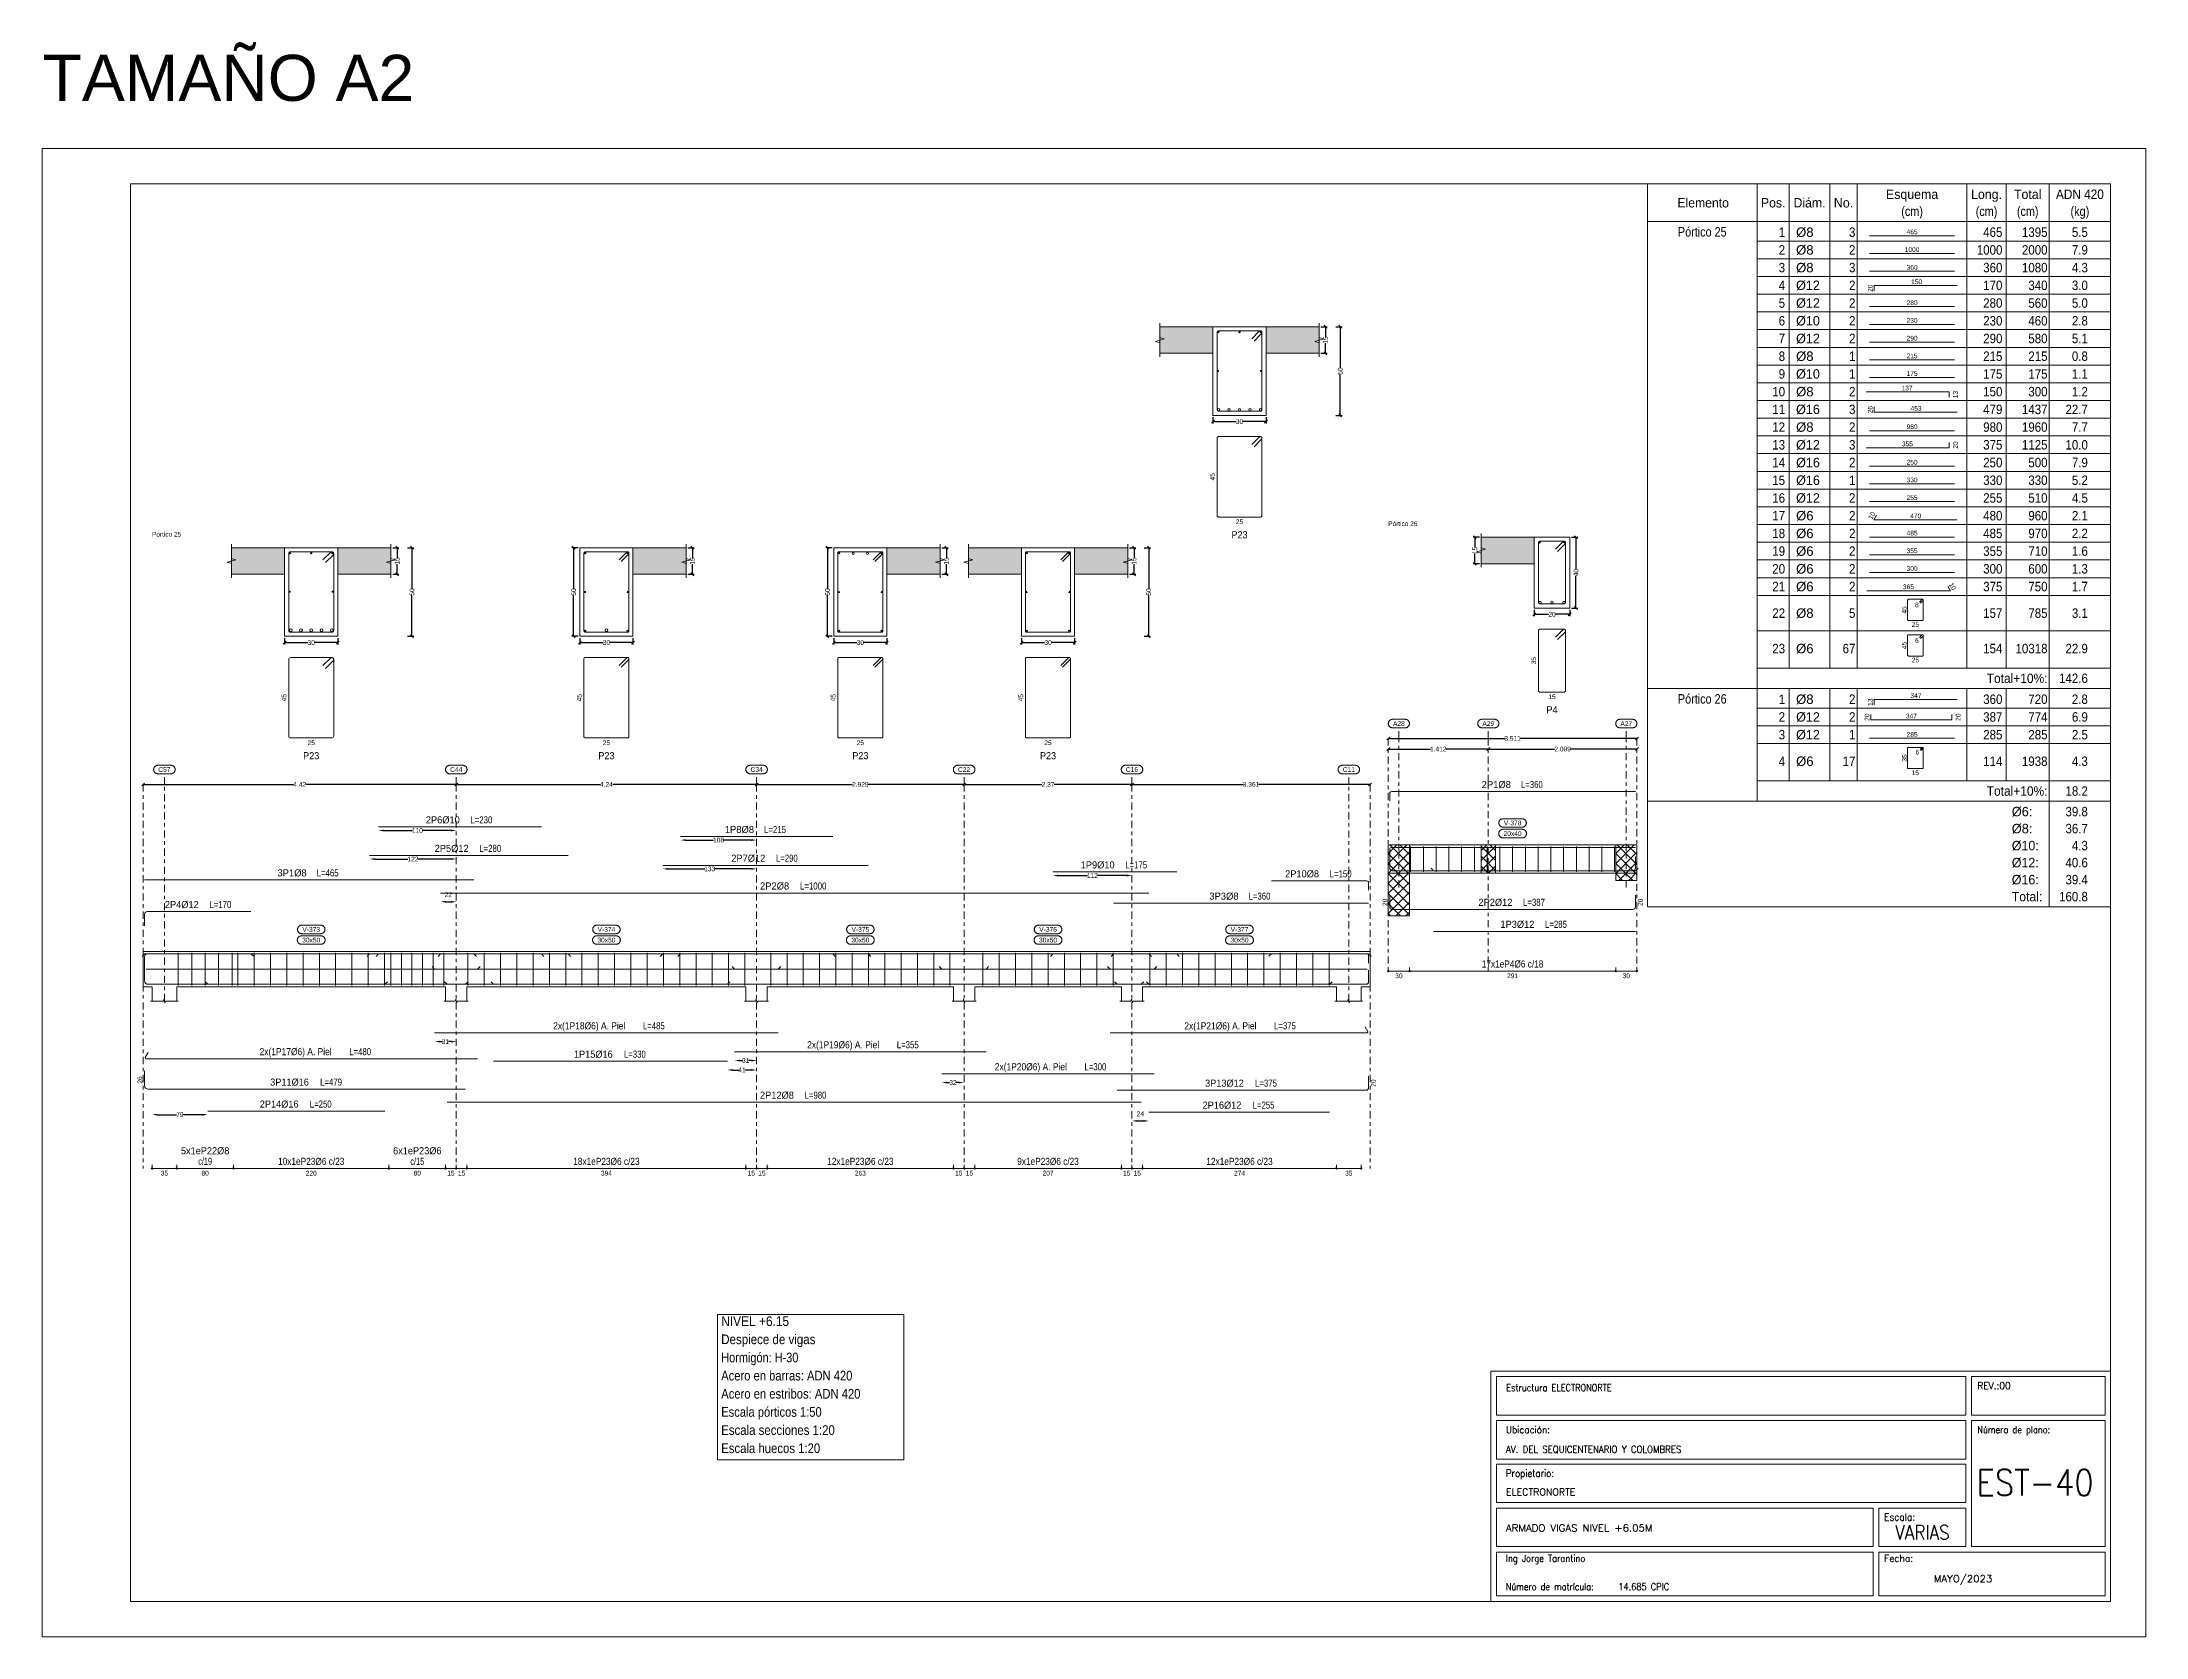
# Model space of a CAD drawing. Header units: millimetres. Extents: x 3 to 479, y -191 to 120.
# Drawn here: x 100.3 to 159.7, y -191.2 to -146.2 of the extents above; entities that cross this region are included whole.
import ezdxf
from ezdxf.enums import TextEntityAlignment as Align

# ---------------------------------------------------------------- set-up
doc = ezdxf.new("R2010")
doc.units = ezdxf.units.MM
doc.linetypes.add('CYPE_RAYAPUNTO', pattern=[0.4125, 0.2025, -0.105, 0, -0.105])
for name, color, linetype, lineweight in [('ALZ_ARM_LONG_ARM_TEXTOS', 3, 'Continuous', 9), ('ALZ_ARM_LONG_TXT_LONG', 3, 'Continuous', 9), ('ALZ_ARM_TRANS_TXT_EST', 3, 'Continuous', 9), ('ALZ_CONT_NUDOS', 122, 'Continuous', 9), ('ALZ_CONT_VIG_HORMIGON', 2, 'Continuous', 9), ('ALZ_COT_COT_ANCLAJES', 3, 'Continuous', 0), ('ALZ_COT_COT_ARM', 3, 'Continuous', 0), ('ALZ_COT_COT_EST', 3, 'Continuous', 0), ('ALZ_COT_COT_LIN_APOYOS', 2, 'CYPE_RAYAPUNTO', 0), ('ALZ_COT_LONGITUD_PROYECTADA', 122, 'Continuous', 0), ('ALZ_COT_TEXTOS_ESTRIBOS', 122, 'Continuous', 0), ('ALZ_REF_COT_LIN_AUX_COTA', 2, 'CYPE_RAYAPUNTO', 9), ('ALZ_REF_REF_NOMBRE', 3, 'Continuous', 9), ('ALZ_REF_REF_REFERENCIA', 3, 'Continuous', 9), ('ALZ_REF_REFERENCIA_PORTICO', 3, 'Continuous', 9), ('ALZ_REF_TEXTO_REF_NOMBRE', 3, 'Continuous', 9), ('ALZ_REF_TEXTO_REF_REFERENCIA', 3, 'Continuous', 9), ('ARM_LONGITUDINAL_Ø10', 103, 'Continuous', 9), ('ARM_LONGITUDINAL_Ø12', 171, 'Continuous', 9), ('ARM_LONGITUDINAL_Ø16', 212, 'Continuous', 9), ('ARM_LONGITUDINAL_Ø6', 151, 'Continuous', 9), ('ARM_LONGITUDINAL_Ø8', 32, 'Continuous', 9), ('ARM_TRANSVERSAL_Ø6', 151, 'Continuous', 9), ('ARM_TRANSVERSAL_Ø8', 32, 'Continuous', 9), ('CIM_REFEREN', 2, 'Continuous', 0), ('CYPE', 7, 'Continuous', 0), ('DESPIECES_TABLA', 7, 'Continuous', 9), ('RECUAD_LIMITES', 2, 'Continuous', 0), ('RECUAD_MARCO', 1, 'Continuous', 20), ('SEC_CONT_FORJADOS_SECCION', 8, 'Continuous', 9), ('SEC_CONT_VIG_HORMIGON_SECCION', 2, 'Continuous', 9), ('SEC_COTAS_SEC_DIM_VIGA', 122, 'Continuous', 0), ('SEC_COTAS_TEXTOS_DESPIECE_ESTRIBADO', 122, 'Continuous', 0), ('SEC_REF_TXT_POSICIONES_ARM_ESTRIBOS', 1, 'Continuous', 9), ('TAB_COM_LINEAS', 1, 'Continuous', 9), ('TAB_COM_TEXTOS', 1, 'Continuous', 9), ('TABLAS', 1, 'Continuous', 9), ('TEXTO_TABLAS', 1, 'Continuous', 0), ('TEXTOS_COTAS_DESPIECES_TABLA', 1, 'Continuous', 0)]:
    doc.layers.add(name, color=color, linetype=linetype, lineweight=lineweight)
doc.styles.add('CYPETXT', font='romans__.ttf', dxfattribs={"height": 0.2})
doc.styles.add('CYPETXT_0.2_romans', font='arial.ttf', dxfattribs={"height": 0.133333})
doc.styles.add('CYPETXT_romans', font='arial.ttf', dxfattribs={"height": 0.2})
doc.dimstyles.new('cype_arrow', dxfattribs={"dimtxt": 0.18, "dimasz": 0.15, "dimexe": 0.05, "dimexo": 0.05, "dimgap": 0, "dimtad": 0, "dimdec": 4, "dimzin": 0, "dimdsep": 46, "dimtxsty": 'CYPETXT_0.2_romans', "dimcen": 0.09, "dimadec": 0, "dimazin": 0, "dimtfac": 1, "dimtdec": 4, "dimtofl": 0, "dimtmove": 2, "dimatfit": 3, "dimfxl": 1, "dimtolj": 1, "dimtzin": 0, "dimarcsym": 0})
doc.dimstyles.new('cype_oblique', dxfattribs={"dimtxt": 0.18, "dimasz": 0.18, "dimexe": 0.05, "dimexo": 0.05, "dimgap": 0, "dimtad": 0, "dimdec": 4, "dimzin": 0, "dimdsep": 46, "dimtxsty": 'CYPETXT_0.2_romans', "dimblk": 'OBLIQUE', "dimtsz": 0.04, "dimcen": 0.09, "dimadec": 0, "dimazin": 0, "dimtfac": 1, "dimtdec": 4, "dimtofl": 0, "dimtmove": 2, "dimatfit": 3, "dimfxl": 1, "dimtolj": 1, "dimtzin": 0, "dimarcsym": 0})

msp = doc.modelspace()

# ---------------------------------------------------------------- texts
at = {"layer": 'ALZ_ARM_LONG_ARM_TEXTOS', "style": 'CYPETXT_romans'}
for s, width, p in [('2P1%%c8', 0.947337, (141.38864, -167.20946)), ('2P6%%c10', 0.935124, (111.64493, -168.20669)), ('1P8%%c8', 0.947337, (120.01993, -168.47828)), ('2P5%%c12', 0.935124, (111.89493, -169.01194)), ('2P7%%c12', 0.935124, (120.26993, -169.29053)), ('1P9%%c10', 0.935124, (130.13407, -169.47808)), ('3P1%%c8', 0.947337, (107.38993, -169.70371)), ('2P2%%c8', 0.947337, (121.01282, -170.07318)), ('2P10%%c8', 0.935124, (135.90593, -169.73021)), ('2P4%%c12', 0.935124, (104.27593, -170.59586)), ('3P3%%c8', 0.947337, (133.69993, -170.35918)), ('2P2%%c12', 0.935124, (141.36464, -170.53418)), ('1P3%%c12', 0.935124, (141.98535, -171.15418)), ('2x(1P18%%c6) A. Piel', 0.851134, (115.77993, -174.01918)), ('2x(1P21%%c6) A. Piel', 0.851134, (133.59993, -174.01918)), ('2x(1P17%%c6) A. Piel', 0.851134, (107.48993, -174.7483)), ('1P15%%c16', 0.92633, (115.89493, -174.82048)), ('2x(1P19%%c6) A. Piel', 0.851134, (122.94922, -174.55299)), ('2x(1P20%%c6) A. Piel', 0.851134, (128.24851, -175.17397)), ('3P11%%c16', 0.92633, (107.31793, -175.60655)), ('2P12%%c8', 0.935124, (121.07922, -175.97511)), ('3P13%%c12', 0.92633, (133.71393, -175.63674)), ('2P14%%c16', 0.92633, (107.02498, -176.22655)), ('2P16%%c12', 0.92633, (133.64493, -176.25674))]:
    msp.add_text(s, height=0.2, dxfattribs=dict(at, width=width)).set_placement(p, align=Align.CENTER)
at = {"layer": 'ALZ_ARM_LONG_TXT_LONG', "style": 'CYPETXT_romans'}
for s, width, p in [(' L=360', 0.785606, (142.36314, -167.20946)), (' L=230', 0.785606, (112.70343, -168.20669)), (' L=215', 0.785606, (120.99443, -168.47828)), (' L=280', 0.785606, (112.95343, -169.01194)), (' L=290', 0.785606, (121.32843, -169.29053)), (' L=175', 0.785606, (131.19257, -169.47808)), (' L=465', 0.785606, (108.36443, -169.70371)), (' L=1000', 0.797733, (122.07132, -170.07318)), (' L=150', 0.785606, (136.96443, -169.73021)), (' L=170', 0.785606, (105.33443, -170.59586)), (' L=360', 0.785606, (134.67443, -170.35918)), (' L=387', 0.785606, (142.42314, -170.53418)), (' L=285', 0.785606, (143.04385, -171.15418)), (' L=485', 0.785606, (117.57193, -174.01918)), (' L=375', 0.785606, (135.39193, -174.01918)), (' L=480', 0.785606, (109.28193, -174.7483)), (' L=330', 0.785606, (117.03743, -174.82048)), (' L=355', 0.785606, (124.74122, -174.55299)), (' L=300', 0.785606, (130.04051, -175.17397)), (' L=479', 0.785606, (108.46043, -175.60655)), (' L=980', 0.785606, (122.13772, -175.97511)), (' L=375', 0.785606, (134.85643, -175.63674)), (' L=250', 0.785606, (108.16748, -176.22655)), (' L=255', 0.785606, (134.78743, -176.25674))]:
    msp.add_text(s, height=0.2, dxfattribs=dict(at, width=width)).set_placement(p, align=Align.CENTER)
at = {"layer": 'ALZ_ARM_TRANS_TXT_EST', "style": 'CYPETXT_romans'}
for s, width, p in [('17x1eP4%%c6 c/18', 0.835132, (141.84964, -172.27418)), ('5x1eP22%%c8', 0.92733, (104.93493, -177.54395)), ('6x1eP23%%c6', 0.92733, (110.92493, -177.54395)), ('c/19', 0.739875, (104.93493, -177.84395)), ('10x1eP23%%c6 c/23', 0.837616, (107.92993, -177.84395)), ('c/15', 0.739875, (110.92493, -177.84395)), ('18x1eP23%%c6 c/23', 0.837616, (116.26493, -177.84395)), ('12x1eP23%%c6 c/23', 0.837616, (123.43422, -177.84395)), ('9x1eP23%%c6 c/23', 0.835132, (128.73351, -177.84395)), ('12x1eP23%%c6 c/23', 0.837616, (134.13922, -177.84395))]:
    msp.add_text(s, height=0.2, dxfattribs=dict(at, width=width)).set_placement(p, align=Align.CENTER)
at = {"layer": 'ALZ_COT_COT_ANCLAJES', "style": 'CYPETXT_romans', "width": 0.872274}
for s, p in [('20', (138.31226, -170.43418)), ('26', (103.15826, -175.44655))]:
    msp.add_text(s, height=0.133333, rotation=90, dxfattribs=at).set_placement(p, align=Align.CENTER)
for p in [(145.38701, -170.43418), (137.85159, -175.53674)]:
    msp.add_text('20', height=0.133333, rotation=90, dxfattribs=at).set_placement(p, align=Align.TOP_CENTER)
at = {"layer": 'ALZ_COT_TEXTOS_ESTRIBOS', "style": 'CYPETXT_romans', "width": 0.872274}
for s, p in [('30', (138.63893, -172.44084)), ('291', (141.84964, -172.44084)), ('30', (145.06035, -172.44084)), ('35', (103.78493, -178.01061)), ('80', (104.93493, -178.01061)), ('220', (107.92993, -178.01061)), ('80', (110.92493, -178.01061)), ('15', (111.87493, -178.01061)), ('15', (112.17493, -178.01061)), ('394', (116.26493, -178.01061)), ('15', (120.35493, -178.01061)), ('15', (120.65493, -178.01061)), ('263', (123.43422, -178.01061)), ('15', (126.21351, -178.01061)), ('15', (126.51351, -178.01061)), ('207', (128.73351, -178.01061)), ('15', (130.95351, -178.01061)), ('15', (131.25351, -178.01061)), ('274', (134.13922, -178.01061)), ('35', (137.22493, -178.01061))]:
    msp.add_text(s, height=0.133333, dxfattribs=at).set_placement(p, align=Align.TOP_CENTER)
at = {"layer": 'ALZ_REF_REFERENCIA_PORTICO', "style": 'CYPETXT_romans', "width": 0.820327}
for s, p in [('Pórtico 26', (138.33893, -159.75012)), ('Pórtico 25', (103.43493, -160.04736))]:
    msp.add_text(s, height=0.133333, dxfattribs=at).set_placement(p, align=Align.MIDDLE_LEFT)
at = {"layer": 'ALZ_REF_TEXTO_REF_NOMBRE', "style": 'CYPETXT_romans'}
for s, width, p in [('20x40', 0.876123, (141.84964, -168.49418)), ('V-378', 0.803518, (141.84964, -168.19418)), ('30x50', 0.876123, (107.92993, -171.49918)), ('V-373', 0.803518, (107.92993, -171.19918)), ('30x50', 0.876123, (116.26493, -171.49918)), ('V-374', 0.803518, (116.26493, -171.19918)), ('30x50', 0.876123, (123.43422, -171.49918)), ('V-375', 0.803518, (123.43422, -171.19918)), ('30x50', 0.876123, (128.73351, -171.49918)), ('V-376', 0.803518, (128.73351, -171.19918)), ('30x50', 0.876123, (134.13922, -171.49918)), ('V-377', 0.803518, (134.13922, -171.19918))]:
    msp.add_text(s, height=0.133333, dxfattribs=dict(at, width=width)).set_placement(p, align=Align.MIDDLE_CENTER)
at = {"layer": 'ALZ_REF_TEXTO_REF_REFERENCIA', "style": 'CYPETXT_romans'}
for s, width, p in [('A28', 0.960644, (138.63893, -165.38946)), ('A29', 0.960644, (141.16331, -165.38946)), ('A27', 0.960644, (145.06035, -165.38946)), ('C57', 0.8832, (103.78493, -166.68669)), ('C44', 0.8832, (112.02493, -166.68669)), ('C34', 0.8832, (120.50493, -166.68669)), ('C22', 0.8832, (126.36351, -166.68669)), ('C16', 0.8832, (131.10351, -166.68669)), ('C11', 0.8832, (137.22493, -166.68669))]:
    msp.add_text(s, height=0.133333, dxfattribs=dict(at, width=width)).set_placement(p, align=Align.MIDDLE_CENTER)
at = {"layer": 'CIM_REFEREN', "insert": (100.34667, -146.51843), "char_height": 1.3, "attachment_point": 1, "style": 'CYPETXT_romans'}
msp.add_mtext_dynamic_manual_height_columns('TAMAÑO A2', width=20.4097016, gutter_width=12.5, heights=[0], dxfattribs=at)
at = {"layer": 'CYPE', "color": 5, "style": 'CYPETXT'}
for s, width, p in [('Estructura ELECTRONORTE', 0.842437, (141.67093, -184.23316)), ('AV. DEL SEQUICENTENARIO Y COLOMBRES', 0.887423, (141.66093, -185.97316)), ('ELECTRONORTE', 0.974409, (141.66093, -187.17316)), ('ARMADO VIGAS NIVEL +6.05M', 1.047361, (141.66093, -188.18753)), ('Ing Jorge Tarantino', 0.851105, (141.66093, -189.04316)), ('MAYO/2023', 1.047361, (153.74093, -189.62316)), ('14.685 CPIC', 0.851936, (144.83093, -189.84316))]:
    msp.add_text(s, height=0.2, dxfattribs=dict(at, width=width)).set_placement(p)
at = {"layer": 'CYPE', "color": 4, "style": 'CYPETXT'}
for s, width, p in [('REV.:00', 0.927655, (154.97093, -184.17316)), ('Ubicación:', 0.90604, (141.66093, -185.41316)), ('Número de plano:', 0.844847, (154.97093, -185.41316)), ('Propietario:', 0.885908, (141.66093, -186.64316)), ('Escala:', 0.925891, (152.34093, -187.88316)), ('Fecha:', 0.933698, (152.34093, -189.04316)), ('Número de matrícula:', 0.83516, (141.66093, -189.84316))]:
    msp.add_text(s, height=0.2, dxfattribs=dict(at, width=width)).set_placement(p)
at = {"layer": 'CYPE', "color": 5, "style": 'CYPETXT'}
for s, height, width, p in [('EST-40', 0.733333, 0.872274, (156.60093, -187.17649)), ('VARIAS', 0.4, 0.869965, (153.42093, -188.41316))]:
    msp.add_text(s, height=height, dxfattribs=dict(at, width=width)).set_placement(p, align=Align.CENTER)
at = {"layer": 'SEC_COTAS_TEXTOS_DESPIECE_ESTRIBADO', "style": 'CYPETXT_romans', "width": 0.872274}
for s, p in [('45', (133.43755, -158.42636)), ('35', (142.51016, -163.61446)), ('45', (107.22826, -164.66169)), ('45', (115.56326, -164.66169)), ('45', (122.73255, -164.66169)), ('45', (128.03184, -164.66169))]:
    msp.add_text(s, height=0.133333, rotation=90, dxfattribs=at).set_placement(p, align=Align.CENTER)
for s, p in [('25', (134.13922, -159.62803)), ('15', (142.96183, -164.56612)), ('25', (107.92993, -165.86336)), ('25', (116.26493, -165.86336)), ('25', (123.43422, -165.86336)), ('25', (128.73351, -165.86336))]:
    msp.add_text(s, height=0.133333, dxfattribs=at).set_placement(p, align=Align.TOP_CENTER)
at = {"layer": 'SEC_REF_TXT_POSICIONES_ARM_ESTRIBOS', "style": 'CYPETXT_romans'}
for s, width, p in [('P23', 0.91451, (134.13922, -160.06136)), ('P4', 0.935124, (142.96183, -164.99946)), ('P23', 0.91451, (107.92993, -166.29669)), ('P23', 0.91451, (116.26493, -166.29669)), ('P23', 0.91451, (123.43422, -166.29669)), ('P23', 0.91451, (128.73351, -166.29669))]:
    msp.add_text(s, height=0.2, dxfattribs=dict(at, width=width)).set_placement(p, align=Align.MIDDLE_CENTER)
at = {"layer": 'TAB_COM_LINEAS', "style": 'CYPETXT_romans'}
for s, width, p in [('NIVEL +6.15', 0.880937, (119.50574, -182.38996)), ('Despiece de vigas', 0.852948, (119.50574, -182.9022)), ('Hormigón: H-30', 0.808194, (119.50574, -183.41443)), ('Acero en barras: ADN 420', 0.827218, (119.50574, -183.92666)), ('Acero en estribos: ADN 420', 0.830636, (119.50574, -184.4389)), ('Escala pórticos 1:50', 0.824952, (119.50574, -184.95113)), ('Escala secciones 1:20', 0.844437, (119.50574, -185.46336)), ('Escala huecos 1:20', 0.838794, (119.50574, -185.9756))]:
    msp.add_text(s, height=0.2733333, dxfattribs=dict(at, width=width)).set_placement(p)
at = {"layer": 'TEXTO_TABLAS', "style": 'CYPETXT_romans'}
for s, width, p in [('Elemento', 0.923378, (147.22993, -150.69316)), ('Pos.', 0.930268, (149.20693, -150.69316)), ('Diám.', 0.924488, (150.23293, -150.69316)), ('No.', 0.948905, (151.19293, -150.69316)), ('Esquema', 0.93681, (153.12893, -150.45316)), ('(cm)', 0.819001, (153.12893, -150.93316)), ('Long.', 0.9375, (155.23093, -150.45316)), ('(cm)', 0.819001, (155.23093, -150.93316)), ('Total', 0.935673, (156.39293, -150.45316)), ('(cm)', 0.819001, (156.39293, -150.93316)), ('ADN 420', 0.893197, (157.86693, -150.45316)), ('(kg)', 0.827954, (157.86693, -150.93316)), ('Pórtico 25', 0.820327, (147.20493, -151.51316)), ('Pórtico 26', 0.820327, (147.20493, -164.69316))]:
    msp.add_text(s, height=0.266667, dxfattribs=dict(at, width=width)).set_placement(p, align=Align.MIDDLE_CENTER)
for s, height, width, p in [('1', 0.26667, 0.872274, (149.54293, -151.52316)), ('3', 0.26667, 0.872274, (151.52893, -151.52316)), ('465', 0.266667, 0.872274, (155.67893, -151.52316)), ('1395', 0.266667, 0.872274, (156.95293, -151.52316)), ('5.5', 0.266667, 0.868127, (158.09093, -151.52316)), ('2', 0.26667, 0.872274, (149.54293, -152.02316)), ('2', 0.26667, 0.872274, (151.52893, -152.02316)), ('1000', 0.266667, 0.872274, (155.67893, -152.02316)), ('2000', 0.266667, 0.872274, (156.95293, -152.02316)), ('7.9', 0.266667, 0.868127, (158.09093, -152.02316)), ('3', 0.26667, 0.872274, (149.54293, -152.52316)), ('3', 0.26667, 0.872274, (151.52893, -152.52316)), ('360', 0.266667, 0.872274, (155.67893, -152.52316)), ('1080', 0.266667, 0.872274, (156.95293, -152.52316)), ('4.3', 0.266667, 0.868127, (158.09093, -152.52316)), ('4', 0.26667, 0.872274, (149.54293, -153.02316)), ('2', 0.26667, 0.872274, (151.52893, -153.02316)), ('170', 0.266667, 0.872274, (155.67893, -153.02316)), ('340', 0.266667, 0.872274, (156.95293, -153.02316)), ('3.0', 0.266667, 0.868127, (158.09093, -153.02316)), ('5', 0.26667, 0.872274, (149.54293, -153.52316)), ('2', 0.26667, 0.872274, (151.52893, -153.52316)), ('280', 0.266667, 0.872274, (155.67893, -153.52316)), ('560', 0.266667, 0.872274, (156.95293, -153.52316)), ('5.0', 0.266667, 0.868127, (158.09093, -153.52316)), ('6', 0.26667, 0.872274, (149.54293, -154.02316)), ('7', 0.26667, 0.872274, (149.54293, -154.52316)), ('2', 0.26667, 0.872274, (151.52893, -154.02316)), ('2', 0.26667, 0.872274, (151.52893, -154.52316)), ('230', 0.266667, 0.872274, (155.67893, -154.02316)), ('290', 0.266667, 0.872274, (155.67893, -154.52316)), ('460', 0.266667, 0.872274, (156.95293, -154.02316)), ('580', 0.266667, 0.872274, (156.95293, -154.52316)), ('5.1', 0.266667, 0.868127, (158.09093, -154.52316)), ('2.8', 0.266667, 0.868127, (158.09093, -154.02316)), ('8', 0.26667, 0.872274, (149.54293, -155.02316)), ('1', 0.26667, 0.872274, (151.52893, -155.02316)), ('215', 0.266667, 0.872274, (155.67893, -155.02316)), ('215', 0.266667, 0.872274, (156.95293, -155.02316)), ('0.8', 0.266667, 0.868127, (158.09093, -155.02316)), ('9', 0.26667, 0.872274, (149.54293, -155.52316)), ('1', 0.26667, 0.872274, (151.52893, -155.52316)), ('175', 0.266667, 0.872274, (155.67893, -155.52316)), ('175', 0.266667, 0.872274, (156.95293, -155.52316)), ('1.1', 0.266667, 0.868127, (158.09093, -155.52316)), ('10', 0.266667, 0.872274, (149.54293, -156.02316)), ('2', 0.26667, 0.872274, (151.52893, -156.02316)), ('150', 0.266667, 0.872274, (155.67893, -156.02316)), ('300', 0.266667, 0.872274, (156.95293, -156.02316)), ('1.2', 0.266667, 0.868127, (158.09093, -156.02316)), ('11', 0.266667, 0.872274, (149.54293, -156.52316)), ('3', 0.26667, 0.872274, (151.52893, -156.52316)), ('479', 0.266667, 0.872274, (155.67893, -156.52316)), ('1437', 0.266667, 0.872274, (156.95293, -156.52316)), ('22.7', 0.266667, 0.869308, (158.09093, -156.52316)), ('12', 0.266667, 0.872274, (149.54293, -157.02316)), ('13', 0.266667, 0.872274, (149.54293, -157.52316)), ('3', 0.26667, 0.872274, (151.52893, -157.52316)), ('2', 0.26667, 0.872274, (151.52893, -157.02316)), ('375', 0.266667, 0.872274, (155.67893, -157.52316)), ('980', 0.266667, 0.872274, (155.67893, -157.02316)), ('1960', 0.266667, 0.872274, (156.95293, -157.02316)), ('1125', 0.266667, 0.872274, (156.95293, -157.52316)), ('10.0', 0.266667, 0.869308, (158.09093, -157.52316)), ('7.7', 0.266667, 0.868127, (158.09093, -157.02316)), ('14', 0.266667, 0.872274, (149.54293, -158.02316)), ('2', 0.26667, 0.872274, (151.52893, -158.02316)), ('250', 0.266667, 0.872274, (155.67893, -158.02316)), ('500', 0.266667, 0.872274, (156.95293, -158.02316)), ('7.9', 0.266667, 0.868127, (158.09093, -158.02316)), ('15', 0.266667, 0.872274, (149.54293, -158.52316)), ('1', 0.26667, 0.872274, (151.52893, -158.52316)), ('330', 0.266667, 0.872274, (155.67893, -158.52316)), ('330', 0.266667, 0.872274, (156.95293, -158.52316)), ('5.2', 0.266667, 0.868127, (158.09093, -158.52316)), ('16', 0.266667, 0.872274, (149.54293, -159.02316)), ('2', 0.26667, 0.872274, (151.52893, -159.02316)), ('255', 0.266667, 0.872274, (155.67893, -159.02316)), ('510', 0.266667, 0.872274, (156.95293, -159.02316)), ('4.5', 0.266667, 0.868127, (158.09093, -159.02316)), ('17', 0.266667, 0.872274, (149.54293, -159.52316)), ('2', 0.26667, 0.872274, (151.52893, -159.52316)), ('480', 0.266667, 0.872274, (155.67893, -159.52316)), ('960', 0.266667, 0.872274, (156.95293, -159.52316)), ('2.1', 0.266667, 0.868127, (158.09093, -159.52316)), ('18', 0.266667, 0.872274, (149.54293, -160.02316)), ('2', 0.26667, 0.872274, (151.52893, -160.02316)), ('485', 0.266667, 0.872274, (155.67893, -160.02316)), ('970', 0.266667, 0.872274, (156.95293, -160.02316)), ('2.2', 0.266667, 0.868127, (158.09093, -160.02316)), ('20', 0.266667, 0.872274, (149.54293, -161.02316)), ('19', 0.266667, 0.872274, (149.54293, -160.52316)), ('2', 0.26667, 0.872274, (151.52893, -160.52316)), ('2', 0.26667, 0.872274, (151.52893, -161.02316)), ('355', 0.266667, 0.872274, (155.67893, -160.52316)), ('300', 0.266667, 0.872274, (155.67893, -161.02316)), ('600', 0.266667, 0.872274, (156.95293, -161.02316)), ('710', 0.266667, 0.872274, (156.95293, -160.52316)), ('1.6', 0.266667, 0.868127, (158.09093, -160.52316)), ('1.3', 0.266667, 0.868127, (158.09093, -161.02316)), ('21', 0.266667, 0.872274, (149.54293, -161.52316)), ('2', 0.26667, 0.872274, (151.52893, -161.52316)), ('375', 0.266667, 0.872274, (155.67893, -161.52316)), ('750', 0.266667, 0.872274, (156.95293, -161.52316)), ('1.7', 0.266667, 0.868127, (158.09093, -161.52316)), ('22', 0.266667, 0.872274, (149.54293, -162.27316)), ('5', 0.26667, 0.872274, (151.52893, -162.27316)), ('157', 0.266667, 0.872274, (155.67893, -162.27316)), ('785', 0.266667, 0.872274, (156.95293, -162.27316)), ('3.1', 0.266667, 0.868127, (158.09093, -162.27316)), ('23', 0.266667, 0.872274, (149.54293, -163.27316)), ('67', 0.266667, 0.872274, (151.52893, -163.27316)), ('154', 0.266667, 0.872274, (155.67893, -163.27316)), ('10318', 0.266667, 0.872274, (156.95293, -163.27316)), ('22.9', 0.266667, 0.869308, (158.09093, -163.27316)), ('Total+10%:', 0.266667, 0.906671, (156.95293, -164.11316)), ('142.6', 0.266667, 0.869965, (158.09093, -164.11316)), ('2', 0.26667, 0.872274, (149.54293, -165.20316)), ('1', 0.26667, 0.872274, (149.54293, -164.70316)), ('2', 0.26667, 0.872274, (151.52893, -164.70316)), ('2', 0.26667, 0.872274, (151.52893, -165.20316)), ('360', 0.266667, 0.872274, (155.67893, -164.70316)), ('387', 0.266667, 0.872274, (155.67893, -165.20316)), ('720', 0.266667, 0.872274, (156.95293, -164.70316)), ('774', 0.266667, 0.872274, (156.95293, -165.20316)), ('2.8', 0.266667, 0.868127, (158.09093, -164.70316)), ('6.9', 0.266667, 0.868127, (158.09093, -165.20316)), ('3', 0.26667, 0.872274, (149.54293, -165.70316)), ('1', 0.26667, 0.872274, (151.52893, -165.70316)), ('285', 0.266667, 0.872274, (155.67893, -165.70316)), ('285', 0.266667, 0.872274, (156.95293, -165.70316)), ('2.5', 0.266667, 0.868127, (158.09093, -165.70316)), ('4', 0.26667, 0.872274, (149.54293, -166.45316)), ('17', 0.266667, 0.872274, (151.52893, -166.45316)), ('114', 0.266667, 0.872274, (155.67893, -166.45316)), ('1938', 0.266667, 0.872274, (156.95293, -166.45316)), ('4.3', 0.266667, 0.868127, (158.09093, -166.45316)), ('Total+10%:', 0.266667, 0.906671, (156.95293, -167.29316)), ('18.2', 0.266667, 0.869308, (158.09093, -167.29316)), ('39.8', 0.266667, 0.869308, (158.09093, -167.87316)), ('36.7', 0.266667, 0.869308, (158.09093, -168.35316)), ('4.3', 0.266667, 0.868127, (158.09093, -168.83316)), ('40.6', 0.266667, 0.869308, (158.09093, -169.31316)), ('39.4', 0.266667, 0.869308, (158.09093, -169.79316)), ('160.8', 0.266667, 0.869965, (158.09093, -170.27316))]:
    msp.add_text(s, height=height, dxfattribs=dict(at, width=width)).set_placement(p, align=Align.MIDDLE_RIGHT)
for s, width, p in [('%%c8', 0.99505, (149.85293, -151.52316)), ('%%c8', 0.99505, (149.85293, -152.02316)), ('%%c8', 0.99505, (149.85293, -152.52316)), ('%%c12', 0.955414, (149.85293, -153.02316)), ('%%c12', 0.955414, (149.85293, -153.52316)), ('%%c10', 0.955414, (149.85293, -154.02316)), ('%%c12', 0.955414, (149.85293, -154.52316)), ('%%c8', 0.99505, (149.85293, -155.02316)), ('%%c10', 0.955414, (149.85293, -155.52316)), ('%%c8', 0.99505, (149.85293, -156.02316)), ('%%c16', 0.955414, (149.85293, -156.52316)), ('%%c12', 0.955414, (149.85293, -157.52316)), ('%%c8', 0.99505, (149.85293, -157.02316)), ('%%c16', 0.955414, (149.85293, -158.02316)), ('%%c16', 0.955414, (149.85293, -158.52316)), ('%%c12', 0.955414, (149.85293, -159.02316)), ('%%c6', 0.99505, (149.85293, -159.52316)), ('%%c6', 0.99505, (149.85293, -160.02316)), ('%%c6', 0.99505, (149.85293, -160.52316)), ('%%c6', 0.99505, (149.85293, -161.02316)), ('%%c6', 0.99505, (149.85293, -161.52316)), ('%%c8', 0.99505, (149.85293, -162.27316)), ('%%c6', 0.99505, (149.85293, -163.27316)), ('%%c12', 0.955414, (149.85293, -165.20316)), ('%%c8', 0.99505, (149.85293, -164.70316)), ('%%c12', 0.955414, (149.85293, -165.70316)), ('%%c6', 0.99505, (149.85293, -166.45316)), ('%%c6:', 0.966972, (155.94493, -167.87316)), ('%%c10:', 0.940736, (155.94493, -168.83316)), ('%%c8:', 0.966972, (155.94493, -168.35316)), ('%%c12:', 0.940736, (155.94493, -169.31316)), ('%%c16:', 0.940736, (155.94493, -169.79316)), ('Total:', 0.925563, (155.94493, -170.27316))]:
    msp.add_text(s, height=0.266667, dxfattribs=dict(at, width=width)).set_placement(p, align=Align.MIDDLE_LEFT)
at = {"layer": 'TEXTOS_COTAS_DESPIECES_TABLA', "style": 'CYPETXT_romans', "width": 0.872274}
for s, p in [('465', (153.12893, -151.58116)), ('1000', (153.12893, -152.08116)), ('360', (153.12893, -152.58116)), ('150', (153.25806, -152.98867)), ('280', (153.12893, -153.58116)), ('230', (153.12893, -154.08116)), ('290', (153.12893, -154.58116)), ('215', (153.12893, -155.08116)), ('175', (153.12893, -155.58116)), ('137', (152.98731, -155.98856)), ('453', (153.24262, -156.56339)), ('980', (153.12893, -157.08116)), ('355', (152.9958, -157.56341)), ('250', (153.12893, -158.08116)), ('330', (153.12893, -158.58116)), ('255', (153.12893, -159.08116)), ('470', (153.23133, -159.59657)), ('485', (153.12893, -160.08116)), ('355', (153.12893, -160.58116)), ('300', (153.12893, -161.08116)), ('365', (153.02501, -161.59657)), ('347', (153.23838, -164.66831)), ('347', (153.10893, -165.24409)), ('285', (153.12893, -165.76116))]:
    msp.add_text(s, height=0.133333, dxfattribs=at).set_placement(p, align=Align.CENTER)
for s, rotation, p in [('20', 90, (152.01503, -153.10565)), ('26', 90, (152.01511, -156.53093)), ('10', 59.9991953, (152.0463, -159.55316)), ('10', 300.0008047, (154.21337, -161.55316)), ('45', 90, (152.97391, -162.18363)), ('45', 90, (152.97382, -163.18367)), ('20', 90, (151.92239, -165.21022)), ('13', 90, (152.01514, -164.786)), ('35', 90, (152.97814, -166.36149))]:
    msp.add_text(s, height=0.133333, rotation=rotation, dxfattribs=at).set_placement(p, align=Align.CENTER)
for s, p in [('13', (154.28792, -156.10575)), ('20', (154.28787, -157.53091)), ('20', (154.36213, -165.21022))]:
    msp.add_text(s, height=0.133333, rotation=90, dxfattribs=at).set_placement(p, align=Align.TOP_CENTER)
for s, p in [('8', (153.31699, -162.04162)), ('6', (153.31676, -163.04211)), ('6', (153.32847, -166.19743))]:
    msp.add_text(s, height=0.13333, dxfattribs=at).set_placement(p, align=Align.MIDDLE_RIGHT)
for s, p in [('25', (153.22339, -162.52935)), ('25', (153.22345, -163.52931)), ('15', (153.22044, -166.71149))]:
    msp.add_text(s, height=0.133333, dxfattribs=at).set_placement(p, align=Align.TOP_CENTER)

# ---------------------------------------------------------------- blocks, each defined once
blk = doc.blocks.new('*D770')
at = {"layer": 'Defpoints', "color": 0, "transparency": 16777216}
for p in [(107.18, -162.927), (108.68, -162.927), (108.68, -163.105)]:
    blk.add_point(p, dxfattribs=at)
at = {"layer": 'SEC_COTAS_SEC_DIM_VIGA', "color": 0, "lineweight": -2, "transparency": 16777216}
for p, q in [((107.14, -163.145), (107.22, -163.065)), ((107.18, -162.977), (107.18, -163.155)), ((107.18, -163.105), (107.835, -163.105)), ((108.68, -163.105), (108.025, -163.105)), ((108.64, -163.145), (108.72, -163.065)), ((108.68, -162.977), (108.68, -163.155))]:
    blk.add_line(p, q, dxfattribs=at)
at = {"layer": 'SEC_COTAS_SEC_DIM_VIGA', "color": 0, "transparency": 16777216, "insert": (107.93, -163.105), "char_height": 0.1333, "attachment_point": 5, "style": 'CYPETXT_0.2_romans'}
blk.add_mtext('\\A1;30', dxfattribs=at)
blk = doc.blocks.new('_OBLIQUE')
at = {"color": 0, "linetype": 'ByBlock', "lineweight": -2}
blk.add_line((-0.5, -0.5), (0.5, 0.5), dxfattribs=at)
blk = doc.blocks.new('*D771')
at = {"layer": 'Defpoints', "color": 0, "transparency": 16777216}
for p in [(110.18, -160.427), (110.357, -160.427), (110.18, -161.177)]:
    blk.add_point(p, dxfattribs=at)
at = {"layer": 'SEC_COTAS_SEC_DIM_VIGA', "color": 0, "lineweight": -2, "transparency": 16777216}
for p, q in [((110.23, -160.427), (110.407, -160.427)), ((110.397, -160.467), (110.317, -160.387)), ((110.357, -160.427), (110.357, -160.713)), ((110.357, -161.177), (110.357, -160.892)), ((110.23, -161.177), (110.407, -161.177)), ((110.397, -161.217), (110.317, -161.137))]:
    blk.add_line(p, q, dxfattribs=at)
at = {"layer": 'SEC_COTAS_SEC_DIM_VIGA', "color": 0, "transparency": 16777216, "insert": (110.357, -160.802), "char_height": 0.1333, "attachment_point": 5, "rotation": 90, "style": 'CYPETXT_0.2_romans'}
blk.add_mtext('\\A1;15', dxfattribs=at)
blk = doc.blocks.new('*D772')
at = {"layer": 'Defpoints', "color": 0, "transparency": 16777216}
for p in [(110.596, -160.427), (110.773, -160.427), (110.596, -162.927)]:
    blk.add_point(p, dxfattribs=at)
at = {"layer": 'SEC_COTAS_SEC_DIM_VIGA', "color": 0, "lineweight": -2, "transparency": 16777216}
for p, q in [((110.646, -160.427), (110.823, -160.427)), ((110.813, -160.467), (110.733, -160.387)), ((110.773, -160.427), (110.773, -161.582)), ((110.773, -162.927), (110.773, -161.773)), ((110.646, -162.927), (110.823, -162.927)), ((110.813, -162.967), (110.733, -162.887))]:
    blk.add_line(p, q, dxfattribs=at)
at = {"layer": 'SEC_COTAS_SEC_DIM_VIGA', "color": 0, "transparency": 16777216, "insert": (110.773, -161.677), "char_height": 0.1333, "attachment_point": 5, "rotation": 90, "style": 'CYPETXT_0.2_romans'}
blk.add_mtext('\\A1;50', dxfattribs=at)
blk = doc.blocks.new('*D773')
at = {"layer": 'Defpoints', "color": 0, "transparency": 16777216}
for p in [(115.515, -162.927), (117.015, -162.927), (117.015, -163.105)]:
    blk.add_point(p, dxfattribs=at)
at = {"layer": 'SEC_COTAS_SEC_DIM_VIGA', "color": 0, "lineweight": -2, "transparency": 16777216}
for p, q in [((115.475, -163.145), (115.555, -163.065)), ((115.515, -162.977), (115.515, -163.155)), ((115.515, -163.105), (116.17, -163.105)), ((117.015, -163.105), (116.36, -163.105)), ((116.975, -163.145), (117.055, -163.065)), ((117.015, -162.977), (117.015, -163.155))]:
    blk.add_line(p, q, dxfattribs=at)
at = {"layer": 'SEC_COTAS_SEC_DIM_VIGA', "color": 0, "transparency": 16777216, "insert": (116.265, -163.105), "char_height": 0.1333, "attachment_point": 5, "style": 'CYPETXT_0.2_romans'}
blk.add_mtext('\\A1;30', dxfattribs=at)
blk = doc.blocks.new('*D774')
at = {"layer": 'Defpoints', "color": 0, "transparency": 16777216}
for p in [(115.338, -160.427), (115.515, -160.427), (115.515, -162.927)]:
    blk.add_point(p, dxfattribs=at)
at = {"layer": 'SEC_COTAS_SEC_DIM_VIGA', "color": 0, "lineweight": -2, "transparency": 16777216}
for p, q in [((115.465, -160.427), (115.288, -160.427)), ((115.378, -160.467), (115.298, -160.387)), ((115.338, -160.427), (115.338, -161.582)), ((115.338, -162.927), (115.338, -161.773)), ((115.465, -162.927), (115.288, -162.927)), ((115.378, -162.967), (115.298, -162.887))]:
    blk.add_line(p, q, dxfattribs=at)
at = {"layer": 'SEC_COTAS_SEC_DIM_VIGA', "color": 0, "transparency": 16777216, "insert": (115.338, -161.677), "char_height": 0.1333, "attachment_point": 5, "rotation": 90, "style": 'CYPETXT_0.2_romans'}
blk.add_mtext('\\A1;50', dxfattribs=at)
blk = doc.blocks.new('*D775')
at = {"layer": 'Defpoints', "color": 0, "transparency": 16777216}
for p in [(118.515, -160.427), (118.692, -160.427), (118.515, -161.177)]:
    blk.add_point(p, dxfattribs=at)
at = {"layer": 'SEC_COTAS_SEC_DIM_VIGA', "color": 0, "lineweight": -2, "transparency": 16777216}
for p, q in [((118.565, -160.427), (118.742, -160.427)), ((118.732, -160.467), (118.652, -160.387)), ((118.692, -160.427), (118.692, -160.713)), ((118.692, -161.177), (118.692, -160.892)), ((118.565, -161.177), (118.742, -161.177)), ((118.732, -161.217), (118.652, -161.137))]:
    blk.add_line(p, q, dxfattribs=at)
at = {"layer": 'SEC_COTAS_SEC_DIM_VIGA', "color": 0, "transparency": 16777216, "insert": (118.692, -160.802), "char_height": 0.1333, "attachment_point": 5, "rotation": 90, "style": 'CYPETXT_0.2_romans'}
blk.add_mtext('\\A1;15', dxfattribs=at)
blk = doc.blocks.new('*D776')
at = {"layer": 'Defpoints', "color": 0, "transparency": 16777216}
for p in [(122.684, -162.927), (124.184, -162.927), (124.184, -163.105)]:
    blk.add_point(p, dxfattribs=at)
at = {"layer": 'SEC_COTAS_SEC_DIM_VIGA', "color": 0, "lineweight": -2, "transparency": 16777216}
for p, q in [((122.644, -163.145), (122.724, -163.065)), ((122.684, -162.977), (122.684, -163.155)), ((122.684, -163.105), (123.339, -163.105)), ((124.184, -163.105), (123.529, -163.105)), ((124.144, -163.145), (124.224, -163.065)), ((124.184, -162.977), (124.184, -163.155))]:
    blk.add_line(p, q, dxfattribs=at)
at = {"layer": 'SEC_COTAS_SEC_DIM_VIGA', "color": 0, "transparency": 16777216, "insert": (123.434, -163.105), "char_height": 0.1333, "attachment_point": 5, "style": 'CYPETXT_0.2_romans'}
blk.add_mtext('\\A1;30', dxfattribs=at)
blk = doc.blocks.new('*D777')
at = {"layer": 'Defpoints', "color": 0, "transparency": 16777216}
for p in [(122.507, -160.427), (122.684, -160.427), (122.684, -162.927)]:
    blk.add_point(p, dxfattribs=at)
at = {"layer": 'SEC_COTAS_SEC_DIM_VIGA', "color": 0, "lineweight": -2, "transparency": 16777216}
for p, q in [((122.634, -160.427), (122.457, -160.427)), ((122.547, -160.467), (122.467, -160.387)), ((122.507, -160.427), (122.507, -161.582)), ((122.507, -162.927), (122.507, -161.773)), ((122.634, -162.927), (122.457, -162.927)), ((122.547, -162.967), (122.467, -162.887))]:
    blk.add_line(p, q, dxfattribs=at)
at = {"layer": 'SEC_COTAS_SEC_DIM_VIGA', "color": 0, "transparency": 16777216, "insert": (122.507, -161.677), "char_height": 0.1333, "attachment_point": 5, "rotation": 90, "style": 'CYPETXT_0.2_romans'}
blk.add_mtext('\\A1;50', dxfattribs=at)
blk = doc.blocks.new('*D778')
at = {"layer": 'Defpoints', "color": 0, "transparency": 16777216}
for p in [(125.684, -160.427), (125.862, -160.427), (125.684, -161.177)]:
    blk.add_point(p, dxfattribs=at)
at = {"layer": 'SEC_COTAS_SEC_DIM_VIGA', "color": 0, "lineweight": -2, "transparency": 16777216}
for p, q in [((125.734, -160.427), (125.912, -160.427)), ((125.902, -160.467), (125.822, -160.387)), ((125.862, -160.427), (125.862, -160.713)), ((125.862, -161.177), (125.862, -160.892)), ((125.734, -161.177), (125.912, -161.177)), ((125.902, -161.217), (125.822, -161.137))]:
    blk.add_line(p, q, dxfattribs=at)
at = {"layer": 'SEC_COTAS_SEC_DIM_VIGA', "color": 0, "transparency": 16777216, "insert": (125.862, -160.802), "char_height": 0.1333, "attachment_point": 5, "rotation": 90, "style": 'CYPETXT_0.2_romans'}
blk.add_mtext('\\A1;15', dxfattribs=at)
blk = doc.blocks.new('*D779')
at = {"layer": 'Defpoints', "color": 0, "transparency": 16777216}
for p in [(127.984, -162.927), (129.484, -162.927), (129.484, -163.105)]:
    blk.add_point(p, dxfattribs=at)
at = {"layer": 'SEC_COTAS_SEC_DIM_VIGA', "color": 0, "lineweight": -2, "transparency": 16777216}
for p, q in [((127.944, -163.145), (128.024, -163.065)), ((127.984, -162.977), (127.984, -163.155)), ((127.984, -163.105), (128.638, -163.105)), ((129.484, -163.105), (128.829, -163.105)), ((129.444, -163.145), (129.524, -163.065)), ((129.484, -162.977), (129.484, -163.155))]:
    blk.add_line(p, q, dxfattribs=at)
at = {"layer": 'SEC_COTAS_SEC_DIM_VIGA', "color": 0, "transparency": 16777216, "insert": (128.734, -163.105), "char_height": 0.1333, "attachment_point": 5, "style": 'CYPETXT_0.2_romans'}
blk.add_mtext('\\A1;30', dxfattribs=at)
blk = doc.blocks.new('*D780')
at = {"layer": 'Defpoints', "color": 0, "transparency": 16777216}
for p in [(130.984, -160.427), (131.161, -160.427), (130.984, -161.177)]:
    blk.add_point(p, dxfattribs=at)
at = {"layer": 'SEC_COTAS_SEC_DIM_VIGA', "color": 0, "lineweight": -2, "transparency": 16777216}
for p, q in [((131.034, -160.427), (131.211, -160.427)), ((131.201, -160.467), (131.121, -160.387)), ((131.161, -160.427), (131.161, -160.713)), ((131.161, -161.177), (131.161, -160.892)), ((131.034, -161.177), (131.211, -161.177)), ((131.201, -161.217), (131.121, -161.137))]:
    blk.add_line(p, q, dxfattribs=at)
at = {"layer": 'SEC_COTAS_SEC_DIM_VIGA', "color": 0, "transparency": 16777216, "insert": (131.161, -160.802), "char_height": 0.1333, "attachment_point": 5, "rotation": 90, "style": 'CYPETXT_0.2_romans'}
blk.add_mtext('\\A1;15', dxfattribs=at)
blk = doc.blocks.new('*D781')
at = {"layer": 'Defpoints', "color": 0, "transparency": 16777216}
for p in [(131.4, -160.427), (131.577, -160.427), (131.4, -162.927)]:
    blk.add_point(p, dxfattribs=at)
at = {"layer": 'SEC_COTAS_SEC_DIM_VIGA', "color": 0, "lineweight": -2, "transparency": 16777216}
for p, q in [((131.45, -160.427), (131.627, -160.427)), ((131.617, -160.467), (131.537, -160.387)), ((131.577, -160.427), (131.577, -161.582)), ((131.577, -162.927), (131.577, -161.773)), ((131.45, -162.927), (131.627, -162.927)), ((131.617, -162.967), (131.537, -162.887))]:
    blk.add_line(p, q, dxfattribs=at)
at = {"layer": 'SEC_COTAS_SEC_DIM_VIGA', "color": 0, "transparency": 16777216, "insert": (131.577, -161.677), "char_height": 0.1333, "attachment_point": 5, "rotation": 90, "style": 'CYPETXT_0.2_romans'}
blk.add_mtext('\\A1;50', dxfattribs=at)
blk = doc.blocks.new('*D782')
at = {"layer": 'Defpoints', "color": 0, "transparency": 16777216}
for p in [(133.389, -156.692), (134.889, -156.692), (134.889, -156.869)]:
    blk.add_point(p, dxfattribs=at)
at = {"layer": 'SEC_COTAS_SEC_DIM_VIGA', "color": 0, "lineweight": -2, "transparency": 16777216}
for p, q in [((133.389, -156.742), (133.389, -156.919)), ((134.889, -156.742), (134.889, -156.919)), ((133.349, -156.909), (133.429, -156.829)), ((133.389, -156.869), (134.044, -156.869)), ((134.889, -156.869), (134.234, -156.869)), ((134.849, -156.909), (134.929, -156.829))]:
    blk.add_line(p, q, dxfattribs=at)
at = {"layer": 'SEC_COTAS_SEC_DIM_VIGA', "color": 0, "transparency": 16777216, "insert": (134.139, -156.869), "char_height": 0.1333, "attachment_point": 5, "style": 'CYPETXT_0.2_romans'}
blk.add_mtext('\\A1;30', dxfattribs=at)
blk = doc.blocks.new('*D783')
at = {"layer": 'Defpoints', "color": 0, "transparency": 16777216}
for p in [(136.389, -154.192), (136.567, -154.192), (136.389, -154.942)]:
    blk.add_point(p, dxfattribs=at)
at = {"layer": 'SEC_COTAS_SEC_DIM_VIGA', "color": 0, "lineweight": -2, "transparency": 16777216}
for p, q in [((136.439, -154.192), (136.617, -154.192)), ((136.607, -154.232), (136.527, -154.152)), ((136.567, -154.192), (136.567, -154.477)), ((136.439, -154.942), (136.617, -154.942)), ((136.607, -154.982), (136.527, -154.902)), ((136.567, -154.942), (136.567, -154.657))]:
    blk.add_line(p, q, dxfattribs=at)
at = {"layer": 'SEC_COTAS_SEC_DIM_VIGA', "color": 0, "transparency": 16777216, "insert": (136.567, -154.567), "char_height": 0.1333, "attachment_point": 5, "rotation": 90, "style": 'CYPETXT_0.2_romans'}
blk.add_mtext('\\A1;15', dxfattribs=at)
blk = doc.blocks.new('*D784')
at = {"layer": 'Defpoints', "color": 0, "transparency": 16777216}
for p in [(136.805, -154.192), (136.983, -154.192), (136.805, -156.692)]:
    blk.add_point(p, dxfattribs=at)
at = {"layer": 'SEC_COTAS_SEC_DIM_VIGA', "color": 0, "lineweight": -2, "transparency": 16777216}
for p, q in [((136.855, -154.192), (137.033, -154.192)), ((137.023, -154.232), (136.943, -154.152)), ((136.983, -154.192), (136.983, -155.347)), ((136.983, -156.692), (136.983, -155.537)), ((136.855, -156.692), (137.033, -156.692)), ((137.023, -156.732), (136.943, -156.652))]:
    blk.add_line(p, q, dxfattribs=at)
at = {"layer": 'SEC_COTAS_SEC_DIM_VIGA', "color": 0, "transparency": 16777216, "insert": (136.983, -155.442), "char_height": 0.1333, "attachment_point": 5, "rotation": 90, "style": 'CYPETXT_0.2_romans'}
blk.add_mtext('\\A1;50', dxfattribs=at)
blk = doc.blocks.new('*D785')
at = {"layer": 'ALZ_COT_LONGITUD_PROYECTADA', "color": 0, "lineweight": -2, "transparency": 16777216}
for p, q in [((103.145, -167.147), (103.225, -167.067)), ((103.185, -167.107), (107.43, -167.107)), ((112.025, -167.107), (107.78, -167.107)), ((111.985, -167.147), (112.065, -167.067))]:
    blk.add_line(p, q, dxfattribs=at)
at = {"layer": 'Defpoints', "color": 0, "transparency": 16777216}
for p in [(103.185, -167.107), (103.185, -167.107), (112.025, -167.107)]:
    blk.add_point(p, dxfattribs=at)
at = {"layer": 'ALZ_COT_LONGITUD_PROYECTADA', "color": 0, "transparency": 16777216, "insert": (107.605, -167.107), "char_height": 0.1333, "attachment_point": 5, "style": 'CYPETXT_0.2_romans'}
blk.add_mtext('\\A1;4.42', dxfattribs=at)
blk = doc.blocks.new('*D786')
at = {"layer": 'ALZ_COT_LONGITUD_PROYECTADA', "color": 0, "lineweight": -2, "transparency": 16777216}
for p, q in [((111.985, -167.147), (112.065, -167.067)), ((112.025, -167.107), (116.089, -167.107)), ((120.505, -167.107), (116.441, -167.107)), ((120.465, -167.147), (120.545, -167.067))]:
    blk.add_line(p, q, dxfattribs=at)
at = {"layer": 'Defpoints', "color": 0, "transparency": 16777216}
for p in [(112.025, -167.107), (112.025, -167.107), (120.505, -167.107)]:
    blk.add_point(p, dxfattribs=at)
at = {"layer": 'ALZ_COT_LONGITUD_PROYECTADA', "color": 0, "transparency": 16777216, "insert": (116.265, -167.107), "char_height": 0.1333, "attachment_point": 5, "style": 'CYPETXT_0.2_romans'}
blk.add_mtext('\\A1;4.24', dxfattribs=at)
blk = doc.blocks.new('*D787')
at = {"layer": 'ALZ_COT_LONGITUD_PROYECTADA', "color": 0, "lineweight": -2, "transparency": 16777216}
for p, q in [((120.465, -167.147), (120.545, -167.067)), ((120.505, -167.107), (123.208, -167.107)), ((126.364, -167.107), (123.66, -167.107)), ((126.324, -167.147), (126.404, -167.067))]:
    blk.add_line(p, q, dxfattribs=at)
at = {"layer": 'Defpoints', "color": 0, "transparency": 16777216}
for p in [(120.505, -167.107), (120.505, -167.107), (126.364, -167.107)]:
    blk.add_point(p, dxfattribs=at)
at = {"layer": 'ALZ_COT_LONGITUD_PROYECTADA', "color": 0, "transparency": 16777216, "insert": (123.434, -167.107), "char_height": 0.1333, "attachment_point": 5, "style": 'CYPETXT_0.2_romans'}
blk.add_mtext('\\A1;2.929', dxfattribs=at)
blk = doc.blocks.new('*D788')
at = {"layer": 'ALZ_COT_LONGITUD_PROYECTADA', "color": 0, "lineweight": -2, "transparency": 16777216}
for p, q in [((126.324, -167.147), (126.404, -167.067)), ((126.364, -167.107), (128.559, -167.107)), ((131.104, -167.107), (128.908, -167.107)), ((131.064, -167.147), (131.144, -167.067))]:
    blk.add_line(p, q, dxfattribs=at)
at = {"layer": 'Defpoints', "color": 0, "transparency": 16777216}
for p in [(126.364, -167.107), (126.364, -167.107), (131.104, -167.107)]:
    blk.add_point(p, dxfattribs=at)
at = {"layer": 'ALZ_COT_LONGITUD_PROYECTADA', "color": 0, "transparency": 16777216, "insert": (128.734, -167.107), "char_height": 0.1333, "attachment_point": 5, "style": 'CYPETXT_0.2_romans'}
blk.add_mtext('\\A1;2.37', dxfattribs=at)
blk = doc.blocks.new('*D789')
at = {"layer": 'ALZ_COT_LONGITUD_PROYECTADA', "color": 0, "lineweight": -2, "transparency": 16777216}
for p, q in [((131.064, -167.147), (131.144, -167.067)), ((131.104, -167.107), (134.252, -167.107)), ((137.825, -167.107), (134.676, -167.107)), ((137.785, -167.147), (137.865, -167.067))]:
    blk.add_line(p, q, dxfattribs=at)
at = {"layer": 'Defpoints', "color": 0, "transparency": 16777216}
for p in [(131.104, -167.107), (131.104, -167.107), (137.825, -167.107)]:
    blk.add_point(p, dxfattribs=at)
at = {"layer": 'ALZ_COT_LONGITUD_PROYECTADA', "color": 0, "transparency": 16777216, "insert": (134.464, -167.107), "char_height": 0.1333, "attachment_point": 5, "style": 'CYPETXT_0.2_romans'}
blk.add_mtext('\\A1;3.361', dxfattribs=at)
blk = doc.blocks.new('*D790')
at = {"layer": 'ALZ_COT_COT_ARM', "color": 0, "lineweight": -2, "transparency": 16777216}
for p, q in [((111.565, -174.365), (111.637, -174.365)), ((111.875, -174.365), (111.803, -174.365))]:
    blk.add_line(p, q, dxfattribs=at)
at = {"layer": 'ALZ_COT_COT_ARM', "color": 0, "transparency": 16777216}
for points in [[(111.565, -174.34), (111.565, -174.39), (111.415, -174.365)], [(111.875, -174.34), (111.875, -174.39), (112.025, -174.365)]]:
    blk.add_solid(points, dxfattribs=at)
at = {"layer": 'Defpoints', "color": 0, "transparency": 16777216}
for p in [(111.415, -174.365), (112.025, -174.365), (112.025, -174.365)]:
    blk.add_point(p, dxfattribs=at)
at = {"layer": 'ALZ_COT_COT_ARM', "color": 0, "transparency": 16777216, "insert": (111.72, -174.365), "char_height": 0.1333, "attachment_point": 5, "style": 'CYPETXT_0.2_romans'}
blk.add_mtext('\\A1;31', dxfattribs=at)
blk = doc.blocks.new('*D791')
at = {"layer": 'ALZ_COT_COT_ARM', "color": 0, "lineweight": -2, "transparency": 16777216}
for p, q in [((120.034, -174.899), (120.112, -174.899)), ((120.355, -174.899), (120.277, -174.899))]:
    blk.add_line(p, q, dxfattribs=at)
at = {"layer": 'ALZ_COT_COT_ARM', "color": 0, "transparency": 16777216}
for points in [[(120.034, -174.874), (120.034, -174.924), (119.884, -174.899)], [(120.355, -174.874), (120.355, -174.924), (120.505, -174.899)]]:
    blk.add_solid(points, dxfattribs=at)
at = {"layer": 'Defpoints', "color": 0, "transparency": 16777216}
for p in [(119.884, -174.899), (120.505, -174.899), (120.505, -174.899)]:
    blk.add_point(p, dxfattribs=at)
at = {"layer": 'ALZ_COT_COT_ARM', "color": 0, "transparency": 16777216, "insert": (120.195, -174.899), "char_height": 0.1333, "attachment_point": 5, "style": 'CYPETXT_0.2_romans'}
blk.add_mtext('\\A1;31', dxfattribs=at)
blk = doc.blocks.new('*D792')
at = {"layer": 'ALZ_COT_COT_ARM', "color": 0, "lineweight": -2, "transparency": 16777216}
for p, q in [((125.884, -175.52), (125.954, -175.52)), ((126.214, -175.52), (126.143, -175.52))]:
    blk.add_line(p, q, dxfattribs=at)
at = {"layer": 'ALZ_COT_COT_ARM', "color": 0, "transparency": 16777216}
for points in [[(125.884, -175.495), (125.884, -175.545), (125.734, -175.52)], [(126.214, -175.495), (126.214, -175.545), (126.364, -175.52)]]:
    blk.add_solid(points, dxfattribs=at)
at = {"layer": 'Defpoints', "color": 0, "transparency": 16777216}
for p in [(125.734, -175.52), (126.364, -175.52), (126.364, -175.52)]:
    blk.add_point(p, dxfattribs=at)
at = {"layer": 'ALZ_COT_COT_ARM', "color": 0, "transparency": 16777216, "insert": (126.049, -175.52), "char_height": 0.1333, "attachment_point": 5, "style": 'CYPETXT_0.2_romans'}
blk.add_mtext('\\A1;32', dxfattribs=at)
blk = doc.blocks.new('*D793')
at = {"layer": 'ALZ_COT_COT_ARM', "color": 0, "lineweight": -2, "transparency": 16777216}
blk.add_line((111.732, -170.419), (111.875, -170.419), dxfattribs=at)
at = {"layer": 'ALZ_COT_COT_ARM', "color": 0, "transparency": 16777216}
for points in [[(111.732, -170.394), (111.732, -170.444), (111.582, -170.419)], [(111.875, -170.394), (111.875, -170.444), (112.025, -170.419)]]:
    blk.add_solid(points, dxfattribs=at)
at = {"layer": 'Defpoints', "color": 0, "transparency": 16777216}
for p in [(111.582, -170.419), (112.025, -170.419), (112.025, -170.419)]:
    blk.add_point(p, dxfattribs=at)
at = {"layer": 'ALZ_COT_COT_ARM', "color": 0, "transparency": 16777216, "insert": (111.803, -170.218), "char_height": 0.1333, "attachment_point": 5, "style": 'CYPETXT_0.2_romans'}
blk.add_mtext('\\A1;22', dxfattribs=at)
blk = doc.blocks.new('*D794')
at = {"layer": 'ALZ_COT_COT_ARM', "color": 0, "lineweight": -2, "transparency": 16777216}
for p, q in [((109.73, -169.212), (110.662, -169.212)), ((111.875, -169.212), (110.943, -169.212))]:
    blk.add_line(p, q, dxfattribs=at)
at = {"layer": 'ALZ_COT_COT_ARM', "color": 0, "transparency": 16777216}
for points in [[(109.73, -169.187), (109.73, -169.237), (109.58, -169.212)], [(111.875, -169.187), (111.875, -169.237), (112.025, -169.212)]]:
    blk.add_solid(points, dxfattribs=at)
at = {"layer": 'Defpoints', "color": 0, "transparency": 16777216}
for p in [(109.58, -169.212), (112.025, -169.212), (112.025, -169.212)]:
    blk.add_point(p, dxfattribs=at)
at = {"layer": 'ALZ_COT_COT_ARM', "color": 0, "transparency": 16777216, "insert": (110.802, -169.212), "char_height": 0.1333, "attachment_point": 5, "style": 'CYPETXT_0.2_romans'}
blk.add_mtext('\\A1;122', dxfattribs=at)
blk = doc.blocks.new('*D795')
at = {"layer": 'ALZ_COT_COT_ARM', "color": 0, "lineweight": -2, "transparency": 16777216}
for p, q in [((109.98, -168.407), (110.787, -168.407)), ((111.875, -168.407), (111.068, -168.407))]:
    blk.add_line(p, q, dxfattribs=at)
at = {"layer": 'ALZ_COT_COT_ARM', "color": 0, "transparency": 16777216}
for points in [[(109.98, -168.382), (109.98, -168.432), (109.83, -168.407)], [(111.875, -168.382), (111.875, -168.432), (112.025, -168.407)]]:
    blk.add_solid(points, dxfattribs=at)
at = {"layer": 'Defpoints', "color": 0, "transparency": 16777216}
for p in [(109.83, -168.407), (112.025, -168.407), (112.025, -168.407)]:
    blk.add_point(p, dxfattribs=at)
at = {"layer": 'ALZ_COT_COT_ARM', "color": 0, "transparency": 16777216, "insert": (110.927, -168.407), "char_height": 0.1333, "attachment_point": 5, "style": 'CYPETXT_0.2_romans'}
blk.add_mtext('\\A1;110', dxfattribs=at)
blk = doc.blocks.new('*D796')
at = {"layer": 'ALZ_COT_COT_ARM', "color": 0, "lineweight": -2, "transparency": 16777216}
for p, q in [((118.005, -169.491), (119.039, -169.491)), ((120.355, -169.491), (119.321, -169.491))]:
    blk.add_line(p, q, dxfattribs=at)
at = {"layer": 'ALZ_COT_COT_ARM', "color": 0, "transparency": 16777216}
for points in [[(118.005, -169.466), (118.005, -169.516), (117.855, -169.491)], [(120.355, -169.466), (120.355, -169.516), (120.505, -169.491)]]:
    blk.add_solid(points, dxfattribs=at)
at = {"layer": 'Defpoints', "color": 0, "transparency": 16777216}
for p in [(117.855, -169.491), (120.505, -169.491), (120.505, -169.491)]:
    blk.add_point(p, dxfattribs=at)
at = {"layer": 'ALZ_COT_COT_ARM', "color": 0, "transparency": 16777216, "insert": (119.18, -169.491), "char_height": 0.1333, "attachment_point": 5, "style": 'CYPETXT_0.2_romans'}
blk.add_mtext('\\A1;133', dxfattribs=at)
blk = doc.blocks.new('*D797')
at = {"layer": 'ALZ_COT_COT_ARM', "color": 0, "lineweight": -2, "transparency": 16777216}
for p, q in [((118.505, -168.678), (119.289, -168.678)), ((120.355, -168.678), (119.571, -168.678))]:
    blk.add_line(p, q, dxfattribs=at)
at = {"layer": 'ALZ_COT_COT_ARM', "color": 0, "transparency": 16777216}
for points in [[(118.505, -168.653), (118.505, -168.703), (118.355, -168.678)], [(120.355, -168.653), (120.355, -168.703), (120.505, -168.678)]]:
    blk.add_solid(points, dxfattribs=at)
at = {"layer": 'Defpoints', "color": 0, "transparency": 16777216}
for p in [(118.355, -168.678), (120.505, -168.678), (120.505, -168.678)]:
    blk.add_point(p, dxfattribs=at)
at = {"layer": 'ALZ_COT_COT_ARM', "color": 0, "transparency": 16777216, "insert": (119.43, -168.678), "char_height": 0.1333, "attachment_point": 5, "style": 'CYPETXT_0.2_romans'}
blk.add_mtext('\\A1;108', dxfattribs=at)
blk = doc.blocks.new('*D798')
at = {"layer": 'ALZ_COT_COT_ARM', "color": 0, "lineweight": -2, "transparency": 16777216}
for p, q in [((129.019, -169.678), (129.846, -169.678)), ((130.954, -169.678), (130.127, -169.678))]:
    blk.add_line(p, q, dxfattribs=at)
at = {"layer": 'ALZ_COT_COT_ARM', "color": 0, "transparency": 16777216}
for points in [[(129.019, -169.653), (129.019, -169.703), (128.869, -169.678)], [(130.954, -169.653), (130.954, -169.703), (131.104, -169.678)]]:
    blk.add_solid(points, dxfattribs=at)
at = {"layer": 'Defpoints', "color": 0, "transparency": 16777216}
for p in [(128.869, -169.678), (131.104, -169.678), (131.104, -169.678)]:
    blk.add_point(p, dxfattribs=at)
at = {"layer": 'ALZ_COT_COT_ARM', "color": 0, "transparency": 16777216, "insert": (129.986, -169.678), "char_height": 0.1333, "attachment_point": 5, "style": 'CYPETXT_0.2_romans'}
blk.add_mtext('\\A1;112', dxfattribs=at)
blk = doc.blocks.new('*D799')
at = {"layer": 'ALZ_COT_COT_ARM', "color": 0, "lineweight": -2, "transparency": 16777216}
for p, q in [((103.585, -176.427), (104.127, -176.427)), ((104.86, -176.427), (104.318, -176.427))]:
    blk.add_line(p, q, dxfattribs=at)
at = {"layer": 'ALZ_COT_COT_ARM', "color": 0, "transparency": 16777216}
for points in [[(103.585, -176.402), (103.585, -176.452), (103.435, -176.427)], [(104.86, -176.402), (104.86, -176.452), (105.01, -176.427)]]:
    blk.add_solid(points, dxfattribs=at)
at = {"layer": 'Defpoints', "color": 0, "transparency": 16777216}
for p in [(103.435, -176.427), (105.01, -176.427), (105.01, -176.427)]:
    blk.add_point(p, dxfattribs=at)
at = {"layer": 'ALZ_COT_COT_ARM', "color": 0, "transparency": 16777216, "insert": (104.222, -176.427), "char_height": 0.1333, "attachment_point": 5, "style": 'CYPETXT_0.2_romans'}
blk.add_mtext('\\A1;79', dxfattribs=at)
blk = doc.blocks.new('*D800')
at = {"layer": 'ALZ_COT_COT_ARM', "color": 0, "lineweight": -2, "transparency": 16777216}
for p, q in [((119.83, -175.166), (120.007, -175.166)), ((120.355, -175.166), (120.178, -175.166))]:
    blk.add_line(p, q, dxfattribs=at)
at = {"layer": 'ALZ_COT_COT_ARM', "color": 0, "transparency": 16777216}
for points in [[(119.83, -175.141), (119.83, -175.191), (119.68, -175.166)], [(120.355, -175.141), (120.355, -175.191), (120.505, -175.166)]]:
    blk.add_solid(points, dxfattribs=at)
at = {"layer": 'Defpoints', "color": 0, "transparency": 16777216}
for p in [(119.68, -175.166), (120.505, -175.166), (120.505, -175.166)]:
    blk.add_point(p, dxfattribs=at)
at = {"layer": 'ALZ_COT_COT_ARM', "color": 0, "transparency": 16777216, "insert": (120.092, -175.166), "char_height": 0.1333, "attachment_point": 5, "style": 'CYPETXT_0.2_romans'}
blk.add_mtext('\\A1;41', dxfattribs=at)
blk = doc.blocks.new('*D801')
at = {"layer": 'ALZ_COT_COT_ARM', "color": 0, "lineweight": -2, "transparency": 16777216}
blk.add_line((131.254, -176.603), (131.43, -176.603), dxfattribs=at)
at = {"layer": 'ALZ_COT_COT_ARM', "color": 0, "transparency": 16777216}
for points in [[(131.254, -176.578), (131.254, -176.628), (131.104, -176.603)], [(131.43, -176.578), (131.43, -176.628), (131.58, -176.603)]]:
    blk.add_solid(points, dxfattribs=at)
at = {"layer": 'Defpoints', "color": 0, "transparency": 16777216}
for p in [(131.104, -176.603), (131.58, -176.603), (131.58, -176.603)]:
    blk.add_point(p, dxfattribs=at)
at = {"layer": 'ALZ_COT_COT_ARM', "color": 0, "transparency": 16777216, "insert": (131.342, -176.402), "char_height": 0.1333, "attachment_point": 5, "style": 'CYPETXT_0.2_romans'}
blk.add_mtext('\\A1;24', dxfattribs=at)
blk = doc.blocks.new('*D802')
at = {"layer": 'Defpoints', "color": 0, "transparency": 16777216}
for p in [(142.462, -162.13), (143.462, -162.13), (143.462, -162.307)]:
    blk.add_point(p, dxfattribs=at)
at = {"layer": 'SEC_COTAS_SEC_DIM_VIGA', "color": 0, "lineweight": -2, "transparency": 16777216}
for p, q in [((142.422, -162.347), (142.502, -162.267)), ((142.462, -162.18), (142.462, -162.357)), ((142.462, -162.307), (142.865, -162.307)), ((143.462, -162.307), (143.058, -162.307)), ((143.422, -162.347), (143.502, -162.267)), ((143.462, -162.18), (143.462, -162.357))]:
    blk.add_line(p, q, dxfattribs=at)
at = {"layer": 'SEC_COTAS_SEC_DIM_VIGA', "color": 0, "transparency": 16777216, "insert": (142.962, -162.307), "char_height": 0.1333, "attachment_point": 5, "style": 'CYPETXT_0.2_romans'}
blk.add_mtext('\\A1;20', dxfattribs=at)
blk = doc.blocks.new('*D803')
at = {"layer": 'Defpoints', "color": 0, "transparency": 16777216}
for p in [(140.784, -160.13), (140.962, -160.13), (140.962, -160.88)]:
    blk.add_point(p, dxfattribs=at)
at = {"layer": 'SEC_COTAS_SEC_DIM_VIGA', "color": 0, "lineweight": -2, "transparency": 16777216}
for p, q in [((140.912, -160.13), (140.734, -160.13)), ((140.824, -160.17), (140.744, -160.09)), ((140.784, -160.13), (140.784, -160.415)), ((140.912, -160.88), (140.734, -160.88)), ((140.824, -160.92), (140.744, -160.84)), ((140.784, -160.88), (140.784, -160.595))]:
    blk.add_line(p, q, dxfattribs=at)
at = {"layer": 'SEC_COTAS_SEC_DIM_VIGA', "color": 0, "transparency": 16777216, "insert": (140.784, -160.505), "char_height": 0.1333, "attachment_point": 5, "rotation": 90, "style": 'CYPETXT_0.2_romans'}
blk.add_mtext('\\A1;15', dxfattribs=at)
blk = doc.blocks.new('*D804')
at = {"layer": 'Defpoints', "color": 0, "transparency": 16777216}
for p in [(143.462, -160.13), (143.639, -160.13), (143.462, -162.13)]:
    blk.add_point(p, dxfattribs=at)
at = {"layer": 'SEC_COTAS_SEC_DIM_VIGA', "color": 0, "lineweight": -2, "transparency": 16777216}
for p, q in [((143.512, -160.13), (143.689, -160.13)), ((143.679, -160.17), (143.599, -160.09)), ((143.639, -160.13), (143.639, -161.032)), ((143.639, -162.13), (143.639, -161.228)), ((143.512, -162.13), (143.689, -162.13)), ((143.679, -162.17), (143.599, -162.09))]:
    blk.add_line(p, q, dxfattribs=at)
at = {"layer": 'SEC_COTAS_SEC_DIM_VIGA', "color": 0, "transparency": 16777216, "insert": (143.639, -161.13), "char_height": 0.1333, "attachment_point": 5, "rotation": 90, "style": 'CYPETXT_0.2_romans'}
blk.add_mtext('\\A1;40', dxfattribs=at)
blk = doc.blocks.new('*D805')
at = {"layer": 'ALZ_COT_LONGITUD_PROYECTADA', "color": 0, "lineweight": -2, "transparency": 16777216}
for p, q in [((138.299, -166.149), (138.379, -166.069)), ((138.339, -166.109), (139.533, -166.109)), ((141.163, -166.109), (139.969, -166.109)), ((141.123, -166.149), (141.203, -166.069))]:
    blk.add_line(p, q, dxfattribs=at)
at = {"layer": 'Defpoints', "color": 0, "transparency": 16777216}
for p in [(138.339, -166.109), (138.339, -166.109), (141.163, -166.109)]:
    blk.add_point(p, dxfattribs=at)
at = {"layer": 'ALZ_COT_LONGITUD_PROYECTADA', "color": 0, "transparency": 16777216, "insert": (139.751, -166.109), "char_height": 0.1333, "attachment_point": 5, "style": 'CYPETXT_0.2_romans'}
blk.add_mtext('\\A1;1.412', dxfattribs=at)
blk = doc.blocks.new('*D806')
at = {"layer": 'ALZ_COT_LONGITUD_PROYECTADA', "color": 0, "lineweight": -2, "transparency": 16777216}
for p, q in [((141.123, -166.149), (141.203, -166.069)), ((141.163, -166.109), (143.036, -166.109)), ((145.36, -166.109), (143.488, -166.109)), ((145.32, -166.149), (145.4, -166.069))]:
    blk.add_line(p, q, dxfattribs=at)
at = {"layer": 'Defpoints', "color": 0, "transparency": 16777216}
for p in [(141.163, -166.109), (141.163, -166.109), (145.36, -166.109)]:
    blk.add_point(p, dxfattribs=at)
at = {"layer": 'ALZ_COT_LONGITUD_PROYECTADA', "color": 0, "transparency": 16777216, "insert": (143.262, -166.109), "char_height": 0.1333, "attachment_point": 5, "style": 'CYPETXT_0.2_romans'}
blk.add_mtext('\\A1;2.099', dxfattribs=at)
blk = doc.blocks.new('*D807')
at = {"layer": 'ALZ_COT_LONGITUD_PROYECTADA', "color": 0, "lineweight": -2, "transparency": 16777216}
for p, q in [((138.299, -165.849), (138.379, -165.769)), ((138.339, -165.809), (141.638, -165.809)), ((145.36, -165.809), (142.062, -165.809)), ((145.32, -165.849), (145.4, -165.769))]:
    blk.add_line(p, q, dxfattribs=at)
at = {"layer": 'Defpoints', "color": 0, "transparency": 16777216}
for p in [(138.339, -165.809), (138.339, -165.809), (145.36, -165.809)]:
    blk.add_point(p, dxfattribs=at)
at = {"layer": 'ALZ_COT_LONGITUD_PROYECTADA', "color": 0, "transparency": 16777216, "insert": (141.85, -165.809), "char_height": 0.1333, "attachment_point": 5, "style": 'CYPETXT_0.2_romans'}
blk.add_mtext('\\A1;3.511', dxfattribs=at)

# ---------------------------------------------------------------- dimensions: what is measured, and where the dimension line sits
at = {"layer": 'ALZ_COT_COT_ARM'}
for p1, p2, text, picture, middle in [((109.82993, -168.40669), (112.02493, -168.40669), '110', '*D795', (110.92743, -168.40669)), ((118.35493, -168.67828), (120.50493, -168.67828), '108', '*D797', (119.42993, -168.67828)), ((109.57993, -169.21194), (112.02493, -169.21194), '122', '*D794', (110.80243, -169.21194)), ((117.85493, -169.49053), (120.50493, -169.49053), '133', '*D796', (119.17993, -169.49053)), ((128.86907, -169.67808), (131.10351, -169.67808), '112', '*D798', (129.98629, -169.67808)), ((111.58182, -170.41918), (112.02493, -170.41918), '22', '*D793', (111.80337, -170.21836)), ((111.41493, -174.36518), (112.02493, -174.36518), '31', '*D790', (111.71993, -174.36518)), ((119.67993, -175.16648), (120.50493, -175.16648), '41', '*D800', (120.09243, -175.16648)), ((119.88422, -174.89899), (120.50493, -174.89899), '31', '*D791', (120.19457, -174.89899)), ((125.73351, -175.51997), (126.36351, -175.51997), '32', '*D792', (126.04851, -175.51997)), ((103.43493, -176.42655), (105.00998, -176.42655), '79', '*D799', (104.22246, -176.42655)), ((131.10351, -176.60274), (131.57993, -176.60274), '24', '*D801', (131.34172, -176.40192))]:
    dim = msp.add_aligned_dim(p1=p1, p2=p2, distance=0, text=text, dimstyle='cype_arrow', override={"dimexe": 0, "dimexo": 0}, dxfattribs=at)
    dim.commit()
    dim.dimension.update_dxf_attribs({"geometry": picture, "text_midpoint": middle})
at = {"layer": 'ALZ_COT_LONGITUD_PROYECTADA'}
for p1, p2, text, picture, middle in [((145.36035, -165.80946), (138.33893, -165.80946), '3.511', '*D807', (141.84964, -165.80946)), ((141.16331, -166.10946), (138.33893, -166.10946), '1.412', '*D805', (139.75112, -166.10946)), ((145.36035, -166.10946), (141.16331, -166.10946), '2.099', '*D806', (143.26183, -166.10946)), ((112.02493, -167.10669), (103.18493, -167.10669), '4.42', '*D785', (107.60493, -167.10669)), ((120.50493, -167.10669), (112.02493, -167.10669), '4.24', '*D786', (116.26493, -167.10669)), ((126.36351, -167.10669), (120.50493, -167.10669), '2.929', '*D787', (123.43422, -167.10669)), ((131.10351, -167.10669), (126.36351, -167.10669), '2.37', '*D788', (128.73351, -167.10669)), ((137.82493, -167.10669), (131.10351, -167.10669), '3.361', '*D789', (134.46422, -167.10669))]:
    dim = msp.add_aligned_dim(p1=p1, p2=p2, distance=0, text=text, dimstyle='cype_oblique', override={"dimexe": 0, "dimexo": 0}, dxfattribs=at)
    dim.commit()
    dim.dimension.update_dxf_attribs({"geometry": picture, "text_midpoint": middle})
at = {"layer": 'SEC_COTAS_SEC_DIM_VIGA'}
for p1, p2, distance, text, picture, middle in [((136.38922, -154.94203), (136.38922, -154.19203), -0.17733, '15', '*D783', (136.56655, -154.56703)), ((136.80522, -156.69203), (136.80522, -154.19203), -0.17733, '50', '*D784', (136.98255, -155.44203)), ((133.38922, -156.69203), (134.88922, -156.69203), -0.17733, '30', '*D782', (134.13922, -156.86936)), ((140.96183, -160.88012), (140.96183, -160.13012), 0.17733, '15', '*D803', (140.78449, -160.50512)), ((143.46183, -162.13012), (143.46183, -160.13012), -0.17733, '40', '*D804', (143.63916, -161.13012)), ((110.17993, -161.17736), (110.17993, -160.42736), -0.17733, '15', '*D771', (110.35726, -160.80236)), ((110.59593, -162.92736), (110.59593, -160.42736), -0.17733, '50', '*D772', (110.77326, -161.67736)), ((115.51493, -162.92736), (115.51493, -160.42736), 0.17733, '50', '*D774', (115.33759, -161.67736)), ((118.51493, -161.17736), (118.51493, -160.42736), -0.17733, '15', '*D775', (118.69226, -160.80236)), ((122.68422, -162.92736), (122.68422, -160.42736), 0.17733, '50', '*D777', (122.50688, -161.67736)), ((125.68422, -161.17736), (125.68422, -160.42736), -0.17733, '15', '*D778', (125.86155, -160.80236)), ((130.98351, -161.17736), (130.98351, -160.42736), -0.17733, '15', '*D780', (131.16084, -160.80236)), ((131.39951, -162.92736), (131.39951, -160.42736), -0.17733, '50', '*D781', (131.57684, -161.67736)), ((142.46183, -162.13012), (143.46183, -162.13012), -0.17733, '20', '*D802', (142.96183, -162.30746)), ((107.17993, -162.92736), (108.67993, -162.92736), -0.17733, '30', '*D770', (107.92993, -163.10469)), ((115.51493, -162.92736), (117.01493, -162.92736), -0.17733, '30', '*D773', (116.26493, -163.10469)), ((122.68422, -162.92736), (124.18422, -162.92736), -0.17733, '30', '*D776', (123.43422, -163.10469)), ((127.98351, -162.92736), (129.48351, -162.92736), -0.17733, '30', '*D779', (128.73351, -163.10469))]:
    dim = msp.add_aligned_dim(p1=p1, p2=p2, distance=distance, text=text, dimstyle='cype_oblique', dxfattribs=at)
    dim.commit()
    dim.dimension.update_dxf_attribs({"geometry": picture, "text_midpoint": middle})

# ---------------------------------------------------------------- hatches: boundary and pattern name
at = {"layer": 'SEC_CONT_FORJADOS_SECCION', "true_color": 0xdad7d3}
for points in [[(131.88922, -154.19203), (133.38922, -154.19203), (133.38922, -154.94203), (131.88922, -154.94203)], [(136.38922, -154.19203), (134.88922, -154.19203), (134.88922, -154.94203), (136.38922, -154.94203)], [(140.96183, -160.88012), (142.46183, -160.88012), (142.46183, -160.13012), (140.96183, -160.13012)], [(105.67993, -160.42736), (107.17993, -160.42736), (107.17993, -161.17736), (105.67993, -161.17736)], [(110.17993, -160.42736), (108.67993, -160.42736), (108.67993, -161.17736), (110.17993, -161.17736)], [(118.51493, -160.42736), (117.01493, -160.42736), (117.01493, -161.17736), (118.51493, -161.17736)], [(125.68422, -160.42736), (124.18422, -160.42736), (124.18422, -161.17736), (125.68422, -161.17736)], [(126.48351, -160.42736), (127.98351, -160.42736), (127.98351, -161.17736), (126.48351, -161.17736)], [(130.98351, -160.42736), (129.48351, -160.42736), (129.48351, -161.17736), (130.98351, -161.17736)]]:
    msp.add_hatch(color=254, dxfattribs=at).paths.add_polyline_path(points)

# ---------------------------------------------------------------- linework, layer by layer
at = {"layer": 'ALZ_CONT_NUDOS'}
for p, q in [((138.33893, -168.81418), (138.33893, -169.61418)), ((145.36035, -168.81418), (145.36035, -169.61418)), ((103.43493, -172.81918), (103.43493, -173.21918)), ((104.13493, -172.81918), (104.13493, -173.21918)), ((111.72493, -172.81918), (111.72493, -173.21918)), ((112.32493, -172.81918), (112.32493, -173.21918)), ((120.20493, -172.81918), (120.20493, -173.21918)), ((120.80493, -172.81918), (120.80493, -173.21918)), ((126.06351, -172.81918), (126.06351, -173.21918)), ((126.66351, -172.81918), (126.66351, -173.21918)), ((130.80351, -172.81918), (130.80351, -173.21918)), ((131.40351, -172.81918), (131.40351, -173.21918)), ((136.87493, -172.81918), (136.87493, -173.21918)), ((137.57493, -172.81918), (137.57493, -173.21918))]:
    msp.add_line(p, q, dxfattribs=at)
at = {"layer": 'ALZ_CONT_NUDOS', "lineweight": 0}
for p, q in [((138.33893, -169.33478), (138.85953, -168.81418)), ((138.33893, -169.05194), (138.57669, -168.81418)), ((138.33893, -169.61762), (138.93893, -169.01762)), ((138.93893, -169.65194), (138.33893, -169.05194)), ((138.93893, -169.3691), (138.38401, -168.81418)), ((138.93893, -169.08625), (138.66685, -168.81418)), ((140.96331, -168.9691), (141.11823, -168.81418)), ((140.96331, -169.25194), (141.36331, -168.85194)), ((141.36331, -169.25194), (140.96331, -168.85194)), ((140.96331, -169.53478), (141.36331, -169.13478)), ((141.36331, -169.53478), (140.96331, -169.13478)), ((141.36331, -168.9691), (141.20839, -168.81418)), ((144.76035, -169.33478), (145.28095, -168.81418)), ((144.76035, -169.05194), (144.99811, -168.81418)), ((144.76035, -169.61762), (145.36035, -169.01762)), ((145.36035, -169.65194), (144.76035, -169.05194)), ((145.36035, -169.3691), (144.80543, -168.81418)), ((145.36035, -169.08625), (145.08827, -168.81418)), ((138.33893, -169.90047), (138.93893, -169.30047)), ((138.93893, -169.93478), (138.33893, -169.33478)), ((138.33893, -170.18331), (138.93893, -169.58331)), ((138.93893, -170.21762), (138.33893, -169.61762)), ((138.33893, -170.46615), (138.93893, -169.86615)), ((141.15986, -169.61418), (140.96331, -169.41762)), ((141.16676, -169.61418), (141.36331, -169.41762)), ((145.23974, -169.81418), (144.76035, -169.33478)), ((144.9569, -169.81418), (144.76035, -169.61762)), ((144.84664, -169.81418), (145.36035, -169.30047)), ((145.12948, -169.81418), (145.36035, -169.58331)), ((138.93893, -170.50047), (138.33893, -169.90047)), ((138.33893, -170.749), (138.93893, -170.149)), ((138.93893, -170.78331), (138.33893, -170.18331)), ((138.68695, -170.81418), (138.33893, -170.46615)), ((138.55659, -170.81418), (138.93893, -170.43184)), ((138.40411, -170.81418), (138.33893, -170.749)), ((138.83943, -170.81418), (138.93893, -170.71468))]:
    msp.add_line(p, q, dxfattribs=at)
at = {"layer": 'ALZ_CONT_NUDOS'}
for points in [[(138.33893, -168.81418), (138.93893, -168.81418)], [(144.76035, -168.81418), (145.36035, -168.81418)], [(138.33893, -169.61418), (138.93893, -169.61418)], [(144.76035, -169.61418), (145.36035, -169.61418)], [(104.13493, -171.81918), (103.43493, -171.81918), (103.18493, -171.81918), (103.18493, -172.81918), (103.43493, -172.81918)], [(111.72493, -171.81918), (112.32493, -171.81918)], [(120.20493, -171.81918), (120.80493, -171.81918)], [(126.06351, -171.81918), (126.66351, -171.81918)], [(130.80351, -171.81918), (131.40351, -171.81918)], [(136.87493, -171.81918), (137.57493, -171.81918), (137.82493, -171.81918), (137.82493, -172.81918), (137.57493, -172.81918)], [(103.39493, -173.21918), (103.75493, -173.21918), (103.76993, -173.16918), (103.79993, -173.26918), (103.81493, -173.21918), (104.17493, -173.21918)], [(111.68493, -173.21918), (111.99493, -173.21918), (112.00993, -173.16918), (112.03993, -173.26918), (112.05493, -173.21918), (112.36493, -173.21918)], [(120.16493, -173.21918), (120.47493, -173.21918), (120.48993, -173.16918), (120.51993, -173.26918), (120.53493, -173.21918), (120.84493, -173.21918)], [(126.02351, -173.21918), (126.33351, -173.21918), (126.34851, -173.16918), (126.37851, -173.26918), (126.39351, -173.21918), (126.70351, -173.21918)], [(130.76351, -173.21918), (131.07351, -173.21918), (131.08851, -173.16918), (131.11851, -173.26918), (131.13351, -173.21918), (131.44351, -173.21918)], [(136.83493, -173.21918), (137.19493, -173.21918), (137.20993, -173.16918), (137.23993, -173.26918), (137.25493, -173.21918), (137.61493, -173.21918)]]:
    msp.add_lwpolyline(points, dxfattribs=at)
at = {"layer": 'ALZ_CONT_NUDOS', "lineweight": 0}
for points in [[(138.33893, -168.81418), (138.33893, -170.81418), (138.93893, -170.81418), (138.93893, -168.81418), (138.33893, -168.81418)], [(140.96331, -168.81418), (140.96331, -169.61418), (141.36331, -169.61418), (141.36331, -168.81418), (140.96331, -168.81418)], [(144.76035, -168.81418), (144.76035, -169.81418), (145.36035, -169.81418), (145.36035, -168.81418), (144.76035, -168.81418)]]:
    msp.add_lwpolyline(points, close=True, dxfattribs=at)
at = {"layer": 'ALZ_CONT_VIG_HORMIGON'}
for p, q in [((138.93893, -168.81418), (141.16331, -168.81418)), ((141.16331, -168.81418), (144.76035, -168.81418)), ((138.93893, -169.61418), (141.16331, -169.61418)), ((141.16331, -169.61418), (144.76035, -169.61418)), ((104.13493, -171.81918), (111.72493, -171.81918)), ((112.32493, -171.81918), (120.20493, -171.81918)), ((120.80493, -171.81918), (126.06351, -171.81918)), ((126.66351, -171.81918), (130.80351, -171.81918)), ((131.40351, -171.81918), (136.87493, -171.81918)), ((104.13493, -172.81918), (111.72493, -172.81918)), ((112.32493, -172.81918), (120.20493, -172.81918)), ((120.80493, -172.81918), (126.06351, -172.81918)), ((126.66351, -172.81918), (130.80351, -172.81918)), ((131.40351, -172.81918), (136.87493, -172.81918))]:
    msp.add_line(p, q, dxfattribs=at)
at = {"layer": 'ALZ_COT_COT_EST'}
for p, q in [((138.33893, -172.37418), (138.33893, -172.27418)), ((138.93893, -172.37418), (138.93893, -172.27418)), ((144.76035, -172.37418), (144.76035, -172.27418)), ((103.43493, -177.94395), (103.43493, -177.84395)), ((104.13493, -177.94395), (104.13493, -177.84395)), ((105.73493, -177.94395), (105.73493, -177.84395)), ((110.12493, -177.94395), (110.12493, -177.84395)), ((111.72493, -177.94395), (111.72493, -177.84395)), ((112.02493, -177.94395), (112.02493, -177.84395)), ((112.32493, -177.94395), (112.32493, -177.84395)), ((120.20493, -177.94395), (120.20493, -177.84395)), ((120.50493, -177.94395), (120.50493, -177.84395)), ((120.80493, -177.94395), (120.80493, -177.84395)), ((126.06351, -177.94395), (126.06351, -177.84395)), ((126.36351, -177.94395), (126.36351, -177.84395)), ((126.66351, -177.94395), (126.66351, -177.84395)), ((130.80351, -177.94395), (130.80351, -177.84395)), ((131.10351, -177.94395), (131.10351, -177.84395)), ((131.40351, -177.94395), (131.40351, -177.84395)), ((136.87493, -177.94395), (136.87493, -177.84395))]:
    msp.add_line(p, q, dxfattribs=at)
for points in [[(138.33893, -172.37418), (138.93893, -172.37418), (138.93893, -172.27418)], [(138.93893, -172.37418), (144.76035, -172.37418), (144.76035, -172.27418)], [(144.76035, -172.37418), (145.36035, -172.37418), (145.36035, -172.27418)], [(103.43493, -177.94395), (104.13493, -177.94395), (104.13493, -177.84395)], [(104.13493, -177.94395), (105.73493, -177.94395), (105.73493, -177.84395)], [(105.73493, -177.94395), (110.12493, -177.94395), (110.12493, -177.84395)], [(110.12493, -177.94395), (111.72493, -177.94395), (111.72493, -177.84395)], [(111.72493, -177.94395), (112.02493, -177.94395), (112.02493, -177.84395)], [(112.02493, -177.94395), (112.32493, -177.94395), (112.32493, -177.84395)], [(112.32493, -177.94395), (120.20493, -177.94395), (120.20493, -177.84395)], [(120.20493, -177.94395), (120.50493, -177.94395), (120.50493, -177.84395)], [(120.50493, -177.94395), (120.80493, -177.94395), (120.80493, -177.84395)], [(120.80493, -177.94395), (126.06351, -177.94395), (126.06351, -177.84395)], [(126.06351, -177.94395), (126.36351, -177.94395), (126.36351, -177.84395)], [(126.36351, -177.94395), (126.66351, -177.94395), (126.66351, -177.84395)], [(126.66351, -177.94395), (130.80351, -177.94395), (130.80351, -177.84395)], [(130.80351, -177.94395), (131.10351, -177.94395), (131.10351, -177.84395)], [(131.10351, -177.94395), (131.40351, -177.94395), (131.40351, -177.84395)], [(131.40351, -177.94395), (136.87493, -177.94395), (136.87493, -177.84395)], [(136.87493, -177.94395), (137.57493, -177.94395), (137.57493, -177.84395)]]:
    msp.add_lwpolyline(points, dxfattribs=at)
for centre in [(138.33893, -172.37418), (138.93893, -172.37418), (138.93893, -172.37418), (144.76035, -172.37418), (144.76035, -172.37418), (145.36035, -172.37418), (103.43493, -177.94395), (104.13493, -177.94395), (104.13493, -177.94395), (105.73493, -177.94395), (105.73493, -177.94395), (110.12493, -177.94395), (110.12493, -177.94395), (111.72493, -177.94395), (111.72493, -177.94395), (112.02493, -177.94395), (112.02493, -177.94395), (112.32493, -177.94395), (112.32493, -177.94395), (120.20493, -177.94395), (120.20493, -177.94395), (120.50493, -177.94395), (120.50493, -177.94395), (120.80493, -177.94395), (120.80493, -177.94395), (126.06351, -177.94395), (126.06351, -177.94395), (126.36351, -177.94395), (126.36351, -177.94395), (126.66351, -177.94395), (126.66351, -177.94395), (130.80351, -177.94395), (130.80351, -177.94395), (131.10351, -177.94395), (131.10351, -177.94395), (131.40351, -177.94395), (131.40351, -177.94395), (136.87493, -177.94395), (136.87493, -177.94395), (137.57493, -177.94395)]:
    msp.add_circle(centre, 0.02, dxfattribs=at)
at = {"layer": 'ALZ_COT_COT_LIN_APOYOS'}
for p, q in [((138.33893, -165.80946), (138.33893, -172.37418)), ((138.33893, -165.80946), (138.33893, -172.37418)), ((141.16331, -165.80946), (141.16331, -172.37418)), ((145.36035, -165.80946), (145.36035, -172.37418)), ((145.36035, -165.80946), (145.36035, -172.37418)), ((103.18493, -167.10669), (103.18493, -177.94395)), ((112.02493, -167.10669), (112.02493, -177.94395)), ((120.50493, -167.10669), (120.50493, -177.94395)), ((126.36351, -167.10669), (126.36351, -177.94395)), ((131.10351, -167.10669), (131.10351, -177.94395)), ((137.82493, -167.10669), (137.82493, -177.94395))]:
    msp.add_line(p, q, dxfattribs=at)
at = {"layer": 'ALZ_REF_COT_LIN_AUX_COTA'}
for p, q in [((138.63893, -165.80946), (138.63893, -165.50946)), ((141.16331, -165.80946), (141.16331, -165.50946)), ((145.06035, -165.80946), (145.06035, -165.50946)), ((138.63893, -170.01418), (138.63893, -165.80946)), ((145.06035, -170.01418), (145.06035, -165.80946)), ((103.78493, -167.10669), (103.78493, -166.80669)), ((112.02493, -167.10669), (112.02493, -166.80669)), ((120.50493, -167.10669), (120.50493, -166.80669)), ((126.36351, -167.10669), (126.36351, -166.80669)), ((131.10351, -167.10669), (131.10351, -166.80669)), ((137.22493, -167.10669), (137.22493, -166.80669)), ((103.78493, -173.21918), (103.78493, -167.10669)), ((137.22493, -173.21918), (137.22493, -167.10669))]:
    msp.add_line(p, q, dxfattribs=at)
at = {"layer": 'ALZ_REF_REF_NOMBRE'}
for points in [[(142.11764, -168.07418), (142.12565, -168.07444), (142.13363, -168.07525), (142.14154, -168.07658), (142.14934, -168.07844), (142.157, -168.08082), (142.16448, -168.0837), (142.17176, -168.08707), (142.17879, -168.09093), (142.18555, -168.09524), (142.19201, -168.1), (142.19813, -168.10518), (142.2039, -168.11075), (142.20927, -168.1167), (142.21424, -168.123), (142.21878, -168.12961), (142.22287, -168.13651), (142.22649, -168.14366), (142.22962, -168.15105), (142.23225, -168.15862), (142.23437, -168.16636), (142.23596, -168.17422), (142.23703, -168.18217), (142.23757, -168.19017), (142.23757, -168.19819), (142.23703, -168.20619), (142.23596, -168.21414), (142.23437, -168.222), (142.23225, -168.22973), (142.22962, -168.23731), (142.22649, -168.24469), (142.22287, -168.25185), (142.21878, -168.25875), (142.21424, -168.26536), (142.20927, -168.27165), (142.2039, -168.2776), (142.19813, -168.28318), (142.19201, -168.28835), (142.18555, -168.29311), (142.17879, -168.29743), (142.17176, -168.30128), (142.16448, -168.30465), (142.157, -168.30754), (142.14934, -168.30991), (142.14154, -168.31177), (142.13363, -168.31311), (142.12565, -168.31391), (142.11764, -168.31418), (141.58164, -168.31418), (141.57362, -168.31391), (141.56564, -168.31311), (141.55773, -168.31177), (141.54993, -168.30991), (141.54227, -168.30754), (141.53479, -168.30465), (141.52752, -168.30128), (141.52048, -168.29743), (141.51372, -168.29311), (141.50727, -168.28835), (141.50114, -168.28318), (141.49538, -168.2776), (141.49, -168.27165), (141.48503, -168.26536), (141.48049, -168.25875), (141.4764, -168.25185), (141.47279, -168.24469), (141.46965, -168.23731), (141.46702, -168.22973), (141.46491, -168.222), (141.46331, -168.21414), (141.46224, -168.20619), (141.4617, -168.19819), (141.4617, -168.19017), (141.46224, -168.18217), (141.46331, -168.17422), (141.46491, -168.16636), (141.46702, -168.15862), (141.46965, -168.15105), (141.47279, -168.14366), (141.4764, -168.13651), (141.48049, -168.12961), (141.48503, -168.123), (141.49, -168.1167), (141.49538, -168.11075), (141.50114, -168.10518), (141.50727, -168.1), (141.51372, -168.09524), (141.52048, -168.09093), (141.52752, -168.08707), (141.53479, -168.0837), (141.54227, -168.08082), (141.54993, -168.07844), (141.55773, -168.07658), (141.56564, -168.07525), (141.57362, -168.07444), (141.58164, -168.07418), (142.11764, -168.07418)], [(142.12264, -168.37418), (142.13065, -168.37444), (142.13863, -168.37525), (142.14654, -168.37658), (142.15434, -168.37844), (142.162, -168.38082), (142.16948, -168.3837), (142.17676, -168.38707), (142.18379, -168.39093), (142.19055, -168.39524), (142.19701, -168.4), (142.20313, -168.40518), (142.2089, -168.41075), (142.21427, -168.4167), (142.21924, -168.423), (142.22378, -168.42961), (142.22787, -168.43651), (142.23149, -168.44366), (142.23462, -168.45105), (142.23725, -168.45862), (142.23937, -168.46636), (142.24096, -168.47422), (142.24203, -168.48217), (142.24257, -168.49017), (142.24257, -168.49819), (142.24203, -168.50619), (142.24096, -168.51414), (142.23937, -168.522), (142.23725, -168.52973), (142.23462, -168.53731), (142.23149, -168.54469), (142.22787, -168.55185), (142.22378, -168.55875), (142.21924, -168.56536), (142.21427, -168.57165), (142.2089, -168.5776), (142.20313, -168.58318), (142.19701, -168.58835), (142.19055, -168.59311), (142.18379, -168.59743), (142.17676, -168.60128), (142.16948, -168.60465), (142.162, -168.60754), (142.15434, -168.60991), (142.14654, -168.61177), (142.13863, -168.61311), (142.13065, -168.61391), (142.12264, -168.61418), (141.57664, -168.61418), (141.56862, -168.61391), (141.56064, -168.61311), (141.55273, -168.61177), (141.54493, -168.60991), (141.53727, -168.60754), (141.52979, -168.60465), (141.52252, -168.60128), (141.51548, -168.59743), (141.50872, -168.59311), (141.50227, -168.58835), (141.49614, -168.58318), (141.49038, -168.5776), (141.485, -168.57165), (141.48003, -168.56536), (141.47549, -168.55875), (141.4714, -168.55185), (141.46779, -168.54469), (141.46465, -168.53731), (141.46202, -168.52973), (141.45991, -168.522), (141.45831, -168.51414), (141.45724, -168.50619), (141.4567, -168.49819), (141.4567, -168.49017), (141.45724, -168.48217), (141.45831, -168.47422), (141.45991, -168.46636), (141.46202, -168.45862), (141.46465, -168.45105), (141.46779, -168.44366), (141.4714, -168.43651), (141.47549, -168.42961), (141.48003, -168.423), (141.485, -168.4167), (141.49038, -168.41075), (141.49614, -168.40518), (141.50227, -168.4), (141.50872, -168.39524), (141.51548, -168.39093), (141.52252, -168.38707), (141.52979, -168.3837), (141.53727, -168.38082), (141.54493, -168.37844), (141.55273, -168.37658), (141.56064, -168.37525), (141.56862, -168.37444), (141.57664, -168.37418), (142.12264, -168.37418)], [(108.20293, -171.37918), (108.21094, -171.37944), (108.21892, -171.38025), (108.22683, -171.38158), (108.23463, -171.38344), (108.24229, -171.38582), (108.24977, -171.3887), (108.25705, -171.39207), (108.26408, -171.39593), (108.27084, -171.40024), (108.2773, -171.405), (108.28342, -171.41018), (108.28918, -171.41575), (108.29456, -171.4217), (108.29953, -171.428), (108.30407, -171.43461), (108.30816, -171.44151), (108.31178, -171.44866), (108.31491, -171.45605), (108.31754, -171.46362), (108.31966, -171.47136), (108.32125, -171.47922), (108.32232, -171.48717), (108.32286, -171.49517), (108.32286, -171.50319), (108.32232, -171.51119), (108.32125, -171.51914), (108.31966, -171.527), (108.31754, -171.53473), (108.31491, -171.54231), (108.31178, -171.54969), (108.30816, -171.55685), (108.30407, -171.56375), (108.29953, -171.57036), (108.29456, -171.57665), (108.28918, -171.5826), (108.28342, -171.58818), (108.2773, -171.59335), (108.27084, -171.59811), (108.26408, -171.60243), (108.25705, -171.60628), (108.24977, -171.60965), (108.24229, -171.61254), (108.23463, -171.61491), (108.22683, -171.61677), (108.21892, -171.61811), (108.21094, -171.61891), (108.20293, -171.61918), (107.65693, -171.61918), (107.64891, -171.61891), (107.64093, -171.61811), (107.63302, -171.61677), (107.62522, -171.61491), (107.61756, -171.61254), (107.61008, -171.60965), (107.6028, -171.60628), (107.59577, -171.60243), (107.58901, -171.59811), (107.58256, -171.59335), (107.57643, -171.58818), (107.57067, -171.5826), (107.56529, -171.57665), (107.56032, -171.57036), (107.55578, -171.56375), (107.55169, -171.55685), (107.54808, -171.54969), (107.54494, -171.54231), (107.54231, -171.53473), (107.54019, -171.527), (107.5386, -171.51914), (107.53753, -171.51119), (107.53699, -171.50319), (107.53699, -171.49517), (107.53753, -171.48717), (107.5386, -171.47922), (107.54019, -171.47136), (107.54231, -171.46362), (107.54494, -171.45605), (107.54808, -171.44866), (107.55169, -171.44151), (107.55578, -171.43461), (107.56032, -171.428), (107.56529, -171.4217), (107.57067, -171.41575), (107.57643, -171.41018), (107.58256, -171.405), (107.58901, -171.40024), (107.59577, -171.39593), (107.6028, -171.39207), (107.61008, -171.3887), (107.61756, -171.38582), (107.62522, -171.38344), (107.63302, -171.38158), (107.64093, -171.38025), (107.64891, -171.37944), (107.65693, -171.37918), (108.20293, -171.37918)], [(108.19793, -171.07918), (108.20594, -171.07944), (108.21392, -171.08025), (108.22183, -171.08158), (108.22963, -171.08344), (108.23729, -171.08582), (108.24477, -171.0887), (108.25205, -171.09207), (108.25908, -171.09593), (108.26584, -171.10024), (108.2723, -171.105), (108.27842, -171.11018), (108.28418, -171.11575), (108.28956, -171.1217), (108.29453, -171.128), (108.29907, -171.13461), (108.30316, -171.14151), (108.30678, -171.14866), (108.30991, -171.15605), (108.31254, -171.16362), (108.31466, -171.17136), (108.31625, -171.17922), (108.31732, -171.18717), (108.31786, -171.19517), (108.31786, -171.20319), (108.31732, -171.21119), (108.31625, -171.21914), (108.31466, -171.227), (108.31254, -171.23473), (108.30991, -171.24231), (108.30678, -171.24969), (108.30316, -171.25685), (108.29907, -171.26375), (108.29453, -171.27036), (108.28956, -171.27665), (108.28418, -171.2826), (108.27842, -171.28818), (108.2723, -171.29335), (108.26584, -171.29811), (108.25908, -171.30243), (108.25205, -171.30628), (108.24477, -171.30965), (108.23729, -171.31254), (108.22963, -171.31491), (108.22183, -171.31677), (108.21392, -171.31811), (108.20594, -171.31891), (108.19793, -171.31918), (107.66193, -171.31918), (107.65391, -171.31891), (107.64593, -171.31811), (107.63802, -171.31677), (107.63022, -171.31491), (107.62256, -171.31254), (107.61508, -171.30965), (107.6078, -171.30628), (107.60077, -171.30243), (107.59401, -171.29811), (107.58756, -171.29335), (107.58143, -171.28818), (107.57567, -171.2826), (107.57029, -171.27665), (107.56532, -171.27036), (107.56078, -171.26375), (107.55669, -171.25685), (107.55308, -171.24969), (107.54994, -171.24231), (107.54731, -171.23473), (107.54519, -171.227), (107.5436, -171.21914), (107.54253, -171.21119), (107.54199, -171.20319), (107.54199, -171.19517), (107.54253, -171.18717), (107.5436, -171.17922), (107.54519, -171.17136), (107.54731, -171.16362), (107.54994, -171.15605), (107.55308, -171.14866), (107.55669, -171.14151), (107.56078, -171.13461), (107.56532, -171.128), (107.57029, -171.1217), (107.57567, -171.11575), (107.58143, -171.11018), (107.58756, -171.105), (107.59401, -171.10024), (107.60077, -171.09593), (107.6078, -171.09207), (107.61508, -171.0887), (107.62256, -171.08582), (107.63022, -171.08344), (107.63802, -171.08158), (107.64593, -171.08025), (107.65391, -171.07944), (107.66193, -171.07918), (108.19793, -171.07918)], [(116.53793, -171.37918), (116.54594, -171.37944), (116.55392, -171.38025), (116.56183, -171.38158), (116.56963, -171.38344), (116.57729, -171.38582), (116.58477, -171.3887), (116.59205, -171.39207), (116.59908, -171.39593), (116.60584, -171.40024), (116.6123, -171.405), (116.61842, -171.41018), (116.62418, -171.41575), (116.62956, -171.4217), (116.63453, -171.428), (116.63907, -171.43461), (116.64316, -171.44151), (116.64678, -171.44866), (116.64991, -171.45605), (116.65254, -171.46362), (116.65466, -171.47136), (116.65625, -171.47922), (116.65732, -171.48717), (116.65786, -171.49517), (116.65786, -171.50319), (116.65732, -171.51119), (116.65625, -171.51914), (116.65466, -171.527), (116.65254, -171.53473), (116.64991, -171.54231), (116.64678, -171.54969), (116.64316, -171.55685), (116.63907, -171.56375), (116.63453, -171.57036), (116.62956, -171.57665), (116.62418, -171.5826), (116.61842, -171.58818), (116.6123, -171.59335), (116.60584, -171.59811), (116.59908, -171.60243), (116.59205, -171.60628), (116.58477, -171.60965), (116.57729, -171.61254), (116.56963, -171.61491), (116.56183, -171.61677), (116.55392, -171.61811), (116.54594, -171.61891), (116.53793, -171.61918), (115.99193, -171.61918), (115.98391, -171.61891), (115.97593, -171.61811), (115.96802, -171.61677), (115.96022, -171.61491), (115.95256, -171.61254), (115.94508, -171.60965), (115.9378, -171.60628), (115.93077, -171.60243), (115.92401, -171.59811), (115.91756, -171.59335), (115.91143, -171.58818), (115.90567, -171.5826), (115.90029, -171.57665), (115.89532, -171.57036), (115.89078, -171.56375), (115.88669, -171.55685), (115.88308, -171.54969), (115.87994, -171.54231), (115.87731, -171.53473), (115.87519, -171.527), (115.8736, -171.51914), (115.87253, -171.51119), (115.87199, -171.50319), (115.87199, -171.49517), (115.87253, -171.48717), (115.8736, -171.47922), (115.87519, -171.47136), (115.87731, -171.46362), (115.87994, -171.45605), (115.88308, -171.44866), (115.88669, -171.44151), (115.89078, -171.43461), (115.89532, -171.428), (115.90029, -171.4217), (115.90567, -171.41575), (115.91143, -171.41018), (115.91756, -171.405), (115.92401, -171.40024), (115.93077, -171.39593), (115.9378, -171.39207), (115.94508, -171.3887), (115.95256, -171.38582), (115.96022, -171.38344), (115.96802, -171.38158), (115.97593, -171.38025), (115.98391, -171.37944), (115.99193, -171.37918), (116.53793, -171.37918)], [(116.53293, -171.07918), (116.54094, -171.07944), (116.54892, -171.08025), (116.55683, -171.08158), (116.56463, -171.08344), (116.57229, -171.08582), (116.57977, -171.0887), (116.58705, -171.09207), (116.59408, -171.09593), (116.60084, -171.10024), (116.6073, -171.105), (116.61342, -171.11018), (116.61918, -171.11575), (116.62456, -171.1217), (116.62953, -171.128), (116.63407, -171.13461), (116.63816, -171.14151), (116.64178, -171.14866), (116.64491, -171.15605), (116.64754, -171.16362), (116.64966, -171.17136), (116.65125, -171.17922), (116.65232, -171.18717), (116.65286, -171.19517), (116.65286, -171.20319), (116.65232, -171.21119), (116.65125, -171.21914), (116.64966, -171.227), (116.64754, -171.23473), (116.64491, -171.24231), (116.64178, -171.24969), (116.63816, -171.25685), (116.63407, -171.26375), (116.62953, -171.27036), (116.62456, -171.27665), (116.61918, -171.2826), (116.61342, -171.28818), (116.6073, -171.29335), (116.60084, -171.29811), (116.59408, -171.30243), (116.58705, -171.30628), (116.57977, -171.30965), (116.57229, -171.31254), (116.56463, -171.31491), (116.55683, -171.31677), (116.54892, -171.31811), (116.54094, -171.31891), (116.53293, -171.31918), (115.99693, -171.31918), (115.98891, -171.31891), (115.98093, -171.31811), (115.97302, -171.31677), (115.96522, -171.31491), (115.95756, -171.31254), (115.95008, -171.30965), (115.9428, -171.30628), (115.93577, -171.30243), (115.92901, -171.29811), (115.92256, -171.29335), (115.91643, -171.28818), (115.91067, -171.2826), (115.90529, -171.27665), (115.90032, -171.27036), (115.89578, -171.26375), (115.89169, -171.25685), (115.88808, -171.24969), (115.88494, -171.24231), (115.88231, -171.23473), (115.88019, -171.227), (115.8786, -171.21914), (115.87753, -171.21119), (115.87699, -171.20319), (115.87699, -171.19517), (115.87753, -171.18717), (115.8786, -171.17922), (115.88019, -171.17136), (115.88231, -171.16362), (115.88494, -171.15605), (115.88808, -171.14866), (115.89169, -171.14151), (115.89578, -171.13461), (115.90032, -171.128), (115.90529, -171.1217), (115.91067, -171.11575), (115.91643, -171.11018), (115.92256, -171.105), (115.92901, -171.10024), (115.93577, -171.09593), (115.9428, -171.09207), (115.95008, -171.0887), (115.95756, -171.08582), (115.96522, -171.08344), (115.97302, -171.08158), (115.98093, -171.08025), (115.98891, -171.07944), (115.99693, -171.07918), (116.53293, -171.07918)], [(123.70722, -171.37918), (123.71523, -171.37944), (123.72321, -171.38025), (123.73112, -171.38158), (123.73892, -171.38344), (123.74658, -171.38582), (123.75406, -171.3887), (123.76134, -171.39207), (123.76837, -171.39593), (123.77513, -171.40024), (123.78159, -171.405), (123.78771, -171.41018), (123.79347, -171.41575), (123.79885, -171.4217), (123.80382, -171.428), (123.80836, -171.43461), (123.81245, -171.44151), (123.81607, -171.44866), (123.8192, -171.45605), (123.82183, -171.46362), (123.82395, -171.47136), (123.82554, -171.47922), (123.82661, -171.48717), (123.82715, -171.49517), (123.82715, -171.50319), (123.82661, -171.51119), (123.82554, -171.51914), (123.82395, -171.527), (123.82183, -171.53473), (123.8192, -171.54231), (123.81607, -171.54969), (123.81245, -171.55685), (123.80836, -171.56375), (123.80382, -171.57036), (123.79885, -171.57665), (123.79347, -171.5826), (123.78771, -171.58818), (123.78159, -171.59335), (123.77513, -171.59811), (123.76837, -171.60243), (123.76134, -171.60628), (123.75406, -171.60965), (123.74658, -171.61254), (123.73892, -171.61491), (123.73112, -171.61677), (123.72321, -171.61811), (123.71523, -171.61891), (123.70722, -171.61918), (123.16122, -171.61918), (123.1532, -171.61891), (123.14522, -171.61811), (123.13731, -171.61677), (123.12951, -171.61491), (123.12185, -171.61254), (123.11437, -171.60965), (123.10709, -171.60628), (123.10006, -171.60243), (123.0933, -171.59811), (123.08685, -171.59335), (123.08072, -171.58818), (123.07496, -171.5826), (123.06958, -171.57665), (123.06461, -171.57036), (123.06007, -171.56375), (123.05598, -171.55685), (123.05236, -171.54969), (123.04923, -171.54231), (123.0466, -171.53473), (123.04448, -171.527), (123.04289, -171.51914), (123.04182, -171.51119), (123.04128, -171.50319), (123.04128, -171.49517), (123.04182, -171.48717), (123.04289, -171.47922), (123.04448, -171.47136), (123.0466, -171.46362), (123.04923, -171.45605), (123.05236, -171.44866), (123.05598, -171.44151), (123.06007, -171.43461), (123.06461, -171.428), (123.06958, -171.4217), (123.07496, -171.41575), (123.08072, -171.41018), (123.08685, -171.405), (123.0933, -171.40024), (123.10006, -171.39593), (123.10709, -171.39207), (123.11437, -171.3887), (123.12185, -171.38582), (123.12951, -171.38344), (123.13731, -171.38158), (123.14522, -171.38025), (123.1532, -171.37944), (123.16122, -171.37918), (123.70722, -171.37918)], [(123.70222, -171.07918), (123.71023, -171.07944), (123.71821, -171.08025), (123.72612, -171.08158), (123.73392, -171.08344), (123.74158, -171.08582), (123.74906, -171.0887), (123.75634, -171.09207), (123.76337, -171.09593), (123.77013, -171.10024), (123.77659, -171.105), (123.78271, -171.11018), (123.78847, -171.11575), (123.79385, -171.1217), (123.79882, -171.128), (123.80336, -171.13461), (123.80745, -171.14151), (123.81107, -171.14866), (123.8142, -171.15605), (123.81683, -171.16362), (123.81895, -171.17136), (123.82054, -171.17922), (123.82161, -171.18717), (123.82215, -171.19517), (123.82215, -171.20319), (123.82161, -171.21119), (123.82054, -171.21914), (123.81895, -171.227), (123.81683, -171.23473), (123.8142, -171.24231), (123.81107, -171.24969), (123.80745, -171.25685), (123.80336, -171.26375), (123.79882, -171.27036), (123.79385, -171.27665), (123.78847, -171.2826), (123.78271, -171.28818), (123.77659, -171.29335), (123.77013, -171.29811), (123.76337, -171.30243), (123.75634, -171.30628), (123.74906, -171.30965), (123.74158, -171.31254), (123.73392, -171.31491), (123.72612, -171.31677), (123.71821, -171.31811), (123.71023, -171.31891), (123.70222, -171.31918), (123.16622, -171.31918), (123.1582, -171.31891), (123.15022, -171.31811), (123.14231, -171.31677), (123.13451, -171.31491), (123.12685, -171.31254), (123.11937, -171.30965), (123.11209, -171.30628), (123.10506, -171.30243), (123.0983, -171.29811), (123.09185, -171.29335), (123.08572, -171.28818), (123.07996, -171.2826), (123.07458, -171.27665), (123.06961, -171.27036), (123.06507, -171.26375), (123.06098, -171.25685), (123.05736, -171.24969), (123.05423, -171.24231), (123.0516, -171.23473), (123.04948, -171.227), (123.04789, -171.21914), (123.04682, -171.21119), (123.04628, -171.20319), (123.04628, -171.19517), (123.04682, -171.18717), (123.04789, -171.17922), (123.04948, -171.17136), (123.0516, -171.16362), (123.05423, -171.15605), (123.05736, -171.14866), (123.06098, -171.14151), (123.06507, -171.13461), (123.06961, -171.128), (123.07458, -171.1217), (123.07996, -171.11575), (123.08572, -171.11018), (123.09185, -171.105), (123.0983, -171.10024), (123.10506, -171.09593), (123.11209, -171.09207), (123.11937, -171.0887), (123.12685, -171.08582), (123.13451, -171.08344), (123.14231, -171.08158), (123.15022, -171.08025), (123.1582, -171.07944), (123.16622, -171.07918), (123.70222, -171.07918)], [(129.00651, -171.37918), (129.01452, -171.37944), (129.0225, -171.38025), (129.03041, -171.38158), (129.03821, -171.38344), (129.04587, -171.38582), (129.05335, -171.3887), (129.06063, -171.39207), (129.06766, -171.39593), (129.07442, -171.40024), (129.08088, -171.405), (129.087, -171.41018), (129.09276, -171.41575), (129.09814, -171.4217), (129.10311, -171.428), (129.10765, -171.43461), (129.11174, -171.44151), (129.11536, -171.44866), (129.11849, -171.45605), (129.12112, -171.46362), (129.12324, -171.47136), (129.12483, -171.47922), (129.1259, -171.48717), (129.12644, -171.49517), (129.12644, -171.50319), (129.1259, -171.51119), (129.12483, -171.51914), (129.12324, -171.527), (129.12112, -171.53473), (129.11849, -171.54231), (129.11536, -171.54969), (129.11174, -171.55685), (129.10765, -171.56375), (129.10311, -171.57036), (129.09814, -171.57665), (129.09276, -171.5826), (129.087, -171.58818), (129.08088, -171.59335), (129.07442, -171.59811), (129.06766, -171.60243), (129.06063, -171.60628), (129.05335, -171.60965), (129.04587, -171.61254), (129.03821, -171.61491), (129.03041, -171.61677), (129.0225, -171.61811), (129.01452, -171.61891), (129.00651, -171.61918), (128.46051, -171.61918), (128.45249, -171.61891), (128.44451, -171.61811), (128.4366, -171.61677), (128.4288, -171.61491), (128.42114, -171.61254), (128.41366, -171.60965), (128.40638, -171.60628), (128.39935, -171.60243), (128.39259, -171.59811), (128.38614, -171.59335), (128.38001, -171.58818), (128.37425, -171.5826), (128.36887, -171.57665), (128.3639, -171.57036), (128.35936, -171.56375), (128.35527, -171.55685), (128.35165, -171.54969), (128.34852, -171.54231), (128.34589, -171.53473), (128.34377, -171.527), (128.34218, -171.51914), (128.34111, -171.51119), (128.34057, -171.50319), (128.34057, -171.49517), (128.34111, -171.48717), (128.34218, -171.47922), (128.34377, -171.47136), (128.34589, -171.46362), (128.34852, -171.45605), (128.35165, -171.44866), (128.35527, -171.44151), (128.35936, -171.43461), (128.3639, -171.428), (128.36887, -171.4217), (128.37425, -171.41575), (128.38001, -171.41018), (128.38614, -171.405), (128.39259, -171.40024), (128.39935, -171.39593), (128.40638, -171.39207), (128.41366, -171.3887), (128.42114, -171.38582), (128.4288, -171.38344), (128.4366, -171.38158), (128.44451, -171.38025), (128.45249, -171.37944), (128.46051, -171.37918), (129.00651, -171.37918)], [(129.00151, -171.07918), (129.00952, -171.07944), (129.0175, -171.08025), (129.02541, -171.08158), (129.03321, -171.08344), (129.04087, -171.08582), (129.04835, -171.0887), (129.05563, -171.09207), (129.06266, -171.09593), (129.06942, -171.10024), (129.07588, -171.105), (129.082, -171.11018), (129.08776, -171.11575), (129.09314, -171.1217), (129.09811, -171.128), (129.10265, -171.13461), (129.10674, -171.14151), (129.11036, -171.14866), (129.11349, -171.15605), (129.11612, -171.16362), (129.11824, -171.17136), (129.11983, -171.17922), (129.1209, -171.18717), (129.12144, -171.19517), (129.12144, -171.20319), (129.1209, -171.21119), (129.11983, -171.21914), (129.11824, -171.227), (129.11612, -171.23473), (129.11349, -171.24231), (129.11036, -171.24969), (129.10674, -171.25685), (129.10265, -171.26375), (129.09811, -171.27036), (129.09314, -171.27665), (129.08776, -171.2826), (129.082, -171.28818), (129.07588, -171.29335), (129.06942, -171.29811), (129.06266, -171.30243), (129.05563, -171.30628), (129.04835, -171.30965), (129.04087, -171.31254), (129.03321, -171.31491), (129.02541, -171.31677), (129.0175, -171.31811), (129.00952, -171.31891), (129.00151, -171.31918), (128.46551, -171.31918), (128.45749, -171.31891), (128.44951, -171.31811), (128.4416, -171.31677), (128.4338, -171.31491), (128.42614, -171.31254), (128.41866, -171.30965), (128.41138, -171.30628), (128.40435, -171.30243), (128.39759, -171.29811), (128.39114, -171.29335), (128.38501, -171.28818), (128.37925, -171.2826), (128.37387, -171.27665), (128.3689, -171.27036), (128.36436, -171.26375), (128.36027, -171.25685), (128.35665, -171.24969), (128.35352, -171.24231), (128.35089, -171.23473), (128.34877, -171.227), (128.34718, -171.21914), (128.34611, -171.21119), (128.34557, -171.20319), (128.34557, -171.19517), (128.34611, -171.18717), (128.34718, -171.17922), (128.34877, -171.17136), (128.35089, -171.16362), (128.35352, -171.15605), (128.35665, -171.14866), (128.36027, -171.14151), (128.36436, -171.13461), (128.3689, -171.128), (128.37387, -171.1217), (128.37925, -171.11575), (128.38501, -171.11018), (128.39114, -171.105), (128.39759, -171.10024), (128.40435, -171.09593), (128.41138, -171.09207), (128.41866, -171.0887), (128.42614, -171.08582), (128.4338, -171.08344), (128.4416, -171.08158), (128.44951, -171.08025), (128.45749, -171.07944), (128.46551, -171.07918), (129.00151, -171.07918)], [(134.41222, -171.37918), (134.42023, -171.37944), (134.42821, -171.38025), (134.43612, -171.38158), (134.44392, -171.38344), (134.45158, -171.38582), (134.45906, -171.3887), (134.46634, -171.39207), (134.47337, -171.39593), (134.48013, -171.40024), (134.48659, -171.405), (134.49271, -171.41018), (134.49847, -171.41575), (134.50385, -171.4217), (134.50882, -171.428), (134.51336, -171.43461), (134.51745, -171.44151), (134.52107, -171.44866), (134.5242, -171.45605), (134.52683, -171.46362), (134.52895, -171.47136), (134.53054, -171.47922), (134.53161, -171.48717), (134.53215, -171.49517), (134.53215, -171.50319), (134.53161, -171.51119), (134.53054, -171.51914), (134.52895, -171.527), (134.52683, -171.53473), (134.5242, -171.54231), (134.52107, -171.54969), (134.51745, -171.55685), (134.51336, -171.56375), (134.50882, -171.57036), (134.50385, -171.57665), (134.49847, -171.5826), (134.49271, -171.58818), (134.48659, -171.59335), (134.48013, -171.59811), (134.47337, -171.60243), (134.46634, -171.60628), (134.45906, -171.60965), (134.45158, -171.61254), (134.44392, -171.61491), (134.43612, -171.61677), (134.42821, -171.61811), (134.42023, -171.61891), (134.41222, -171.61918), (133.86622, -171.61918), (133.8582, -171.61891), (133.85022, -171.61811), (133.84231, -171.61677), (133.83451, -171.61491), (133.82685, -171.61254), (133.81937, -171.60965), (133.81209, -171.60628), (133.80506, -171.60243), (133.7983, -171.59811), (133.79185, -171.59335), (133.78572, -171.58818), (133.77996, -171.5826), (133.77458, -171.57665), (133.76961, -171.57036), (133.76507, -171.56375), (133.76098, -171.55685), (133.75736, -171.54969), (133.75423, -171.54231), (133.7516, -171.53473), (133.74948, -171.527), (133.74789, -171.51914), (133.74682, -171.51119), (133.74628, -171.50319), (133.74628, -171.49517), (133.74682, -171.48717), (133.74789, -171.47922), (133.74948, -171.47136), (133.7516, -171.46362), (133.75423, -171.45605), (133.75736, -171.44866), (133.76098, -171.44151), (133.76507, -171.43461), (133.76961, -171.428), (133.77458, -171.4217), (133.77996, -171.41575), (133.78572, -171.41018), (133.79185, -171.405), (133.7983, -171.40024), (133.80506, -171.39593), (133.81209, -171.39207), (133.81937, -171.3887), (133.82685, -171.38582), (133.83451, -171.38344), (133.84231, -171.38158), (133.85022, -171.38025), (133.8582, -171.37944), (133.86622, -171.37918), (134.41222, -171.37918)], [(134.40722, -171.07918), (134.41523, -171.07944), (134.42321, -171.08025), (134.43112, -171.08158), (134.43892, -171.08344), (134.44658, -171.08582), (134.45406, -171.0887), (134.46134, -171.09207), (134.46837, -171.09593), (134.47513, -171.10024), (134.48159, -171.105), (134.48771, -171.11018), (134.49347, -171.11575), (134.49885, -171.1217), (134.50382, -171.128), (134.50836, -171.13461), (134.51245, -171.14151), (134.51607, -171.14866), (134.5192, -171.15605), (134.52183, -171.16362), (134.52395, -171.17136), (134.52554, -171.17922), (134.52661, -171.18717), (134.52715, -171.19517), (134.52715, -171.20319), (134.52661, -171.21119), (134.52554, -171.21914), (134.52395, -171.227), (134.52183, -171.23473), (134.5192, -171.24231), (134.51607, -171.24969), (134.51245, -171.25685), (134.50836, -171.26375), (134.50382, -171.27036), (134.49885, -171.27665), (134.49347, -171.2826), (134.48771, -171.28818), (134.48159, -171.29335), (134.47513, -171.29811), (134.46837, -171.30243), (134.46134, -171.30628), (134.45406, -171.30965), (134.44658, -171.31254), (134.43892, -171.31491), (134.43112, -171.31677), (134.42321, -171.31811), (134.41523, -171.31891), (134.40722, -171.31918), (133.87122, -171.31918), (133.8632, -171.31891), (133.85522, -171.31811), (133.84731, -171.31677), (133.83951, -171.31491), (133.83185, -171.31254), (133.82437, -171.30965), (133.81709, -171.30628), (133.81006, -171.30243), (133.8033, -171.29811), (133.79685, -171.29335), (133.79072, -171.28818), (133.78496, -171.2826), (133.77958, -171.27665), (133.77461, -171.27036), (133.77007, -171.26375), (133.76598, -171.25685), (133.76236, -171.24969), (133.75923, -171.24231), (133.7566, -171.23473), (133.75448, -171.227), (133.75289, -171.21914), (133.75182, -171.21119), (133.75128, -171.20319), (133.75128, -171.19517), (133.75182, -171.18717), (133.75289, -171.17922), (133.75448, -171.17136), (133.7566, -171.16362), (133.75923, -171.15605), (133.76236, -171.14866), (133.76598, -171.14151), (133.77007, -171.13461), (133.77461, -171.128), (133.77958, -171.1217), (133.78496, -171.11575), (133.79072, -171.11018), (133.79685, -171.105), (133.8033, -171.10024), (133.81006, -171.09593), (133.81709, -171.09207), (133.82437, -171.0887), (133.83185, -171.08582), (133.83951, -171.08344), (133.84731, -171.08158), (133.85522, -171.08025), (133.8632, -171.07944), (133.87122, -171.07918), (134.40722, -171.07918)]]:
    msp.add_lwpolyline(points, close=True, dxfattribs=at)
at = {"layer": 'ALZ_REF_REF_REFERENCIA'}
for points in [[(138.81793, -165.26946), (138.82594, -165.26972), (138.83392, -165.27053), (138.84183, -165.27186), (138.84963, -165.27372), (138.85729, -165.2761), (138.86477, -165.27898), (138.87205, -165.28235), (138.87908, -165.28621), (138.88584, -165.29052), (138.8923, -165.29528), (138.89842, -165.30046), (138.90418, -165.30603), (138.90956, -165.31198), (138.91453, -165.31828), (138.91907, -165.32489), (138.92316, -165.33179), (138.92678, -165.33894), (138.92991, -165.34633), (138.93254, -165.3539), (138.93466, -165.36164), (138.93625, -165.3695), (138.93732, -165.37745), (138.93786, -165.38545), (138.93786, -165.39347), (138.93732, -165.40147), (138.93625, -165.40942), (138.93466, -165.41728), (138.93254, -165.42501), (138.92991, -165.43259), (138.92678, -165.43997), (138.92316, -165.44713), (138.91907, -165.45403), (138.91453, -165.46064), (138.90956, -165.46693), (138.90418, -165.47288), (138.89842, -165.47845), (138.8923, -165.48363), (138.88584, -165.48839), (138.87908, -165.4927), (138.87205, -165.49656), (138.86477, -165.49993), (138.85729, -165.50282), (138.84963, -165.50519), (138.84183, -165.50705), (138.83392, -165.50839), (138.82594, -165.50919), (138.81793, -165.50946), (138.45993, -165.50946), (138.45191, -165.50919), (138.44393, -165.50839), (138.43602, -165.50705), (138.42822, -165.50519), (138.42056, -165.50282), (138.41308, -165.49993), (138.4058, -165.49656), (138.39877, -165.4927), (138.39201, -165.48839), (138.38556, -165.48363), (138.37943, -165.47845), (138.37367, -165.47288), (138.36829, -165.46693), (138.36332, -165.46064), (138.35878, -165.45403), (138.35469, -165.44713), (138.35108, -165.43997), (138.34794, -165.43259), (138.34531, -165.42501), (138.34319, -165.41728), (138.3416, -165.40942), (138.34053, -165.40147), (138.33999, -165.39347), (138.33999, -165.38545), (138.34053, -165.37745), (138.3416, -165.3695), (138.34319, -165.36164), (138.34531, -165.3539), (138.34794, -165.34633), (138.35108, -165.33894), (138.35469, -165.33179), (138.35878, -165.32489), (138.36332, -165.31828), (138.36829, -165.31198), (138.37367, -165.30603), (138.37943, -165.30046), (138.38556, -165.29528), (138.39201, -165.29052), (138.39877, -165.28621), (138.4058, -165.28235), (138.41308, -165.27898), (138.42056, -165.2761), (138.42822, -165.27372), (138.43602, -165.27186), (138.44393, -165.27053), (138.45191, -165.26972), (138.45993, -165.26946), (138.81793, -165.26946)], [(141.34231, -165.26946), (141.35032, -165.26972), (141.3583, -165.27053), (141.36621, -165.27186), (141.37401, -165.27372), (141.38167, -165.2761), (141.38915, -165.27898), (141.39643, -165.28235), (141.40346, -165.28621), (141.41022, -165.29052), (141.41668, -165.29528), (141.4228, -165.30046), (141.42857, -165.30603), (141.43395, -165.31198), (141.43892, -165.31828), (141.44345, -165.32489), (141.44754, -165.33179), (141.45116, -165.33894), (141.45429, -165.34633), (141.45692, -165.3539), (141.45904, -165.36164), (141.46064, -165.3695), (141.46171, -165.37745), (141.46224, -165.38545), (141.46224, -165.39347), (141.46171, -165.40147), (141.46064, -165.40942), (141.45904, -165.41728), (141.45692, -165.42501), (141.45429, -165.43259), (141.45116, -165.43997), (141.44754, -165.44713), (141.44345, -165.45403), (141.43892, -165.46064), (141.43395, -165.46693), (141.42857, -165.47288), (141.4228, -165.47845), (141.41668, -165.48363), (141.41022, -165.48839), (141.40346, -165.4927), (141.39643, -165.49656), (141.38915, -165.49993), (141.38167, -165.50282), (141.37401, -165.50519), (141.36621, -165.50705), (141.3583, -165.50839), (141.35032, -165.50919), (141.34231, -165.50946), (140.98431, -165.50946), (140.97629, -165.50919), (140.96831, -165.50839), (140.96041, -165.50705), (140.9526, -165.50519), (140.94494, -165.50282), (140.93746, -165.49993), (140.93019, -165.49656), (140.92315, -165.4927), (140.91639, -165.48839), (140.90994, -165.48363), (140.90381, -165.47845), (140.89805, -165.47288), (140.89267, -165.46693), (140.8877, -165.46064), (140.88316, -165.45403), (140.87907, -165.44713), (140.87546, -165.43997), (140.87233, -165.43259), (140.8697, -165.42501), (140.86758, -165.41728), (140.86598, -165.40942), (140.86491, -165.40147), (140.86437, -165.39347), (140.86437, -165.38545), (140.86491, -165.37745), (140.86598, -165.3695), (140.86758, -165.36164), (140.8697, -165.3539), (140.87233, -165.34633), (140.87546, -165.33894), (140.87907, -165.33179), (140.88316, -165.32489), (140.8877, -165.31828), (140.89267, -165.31198), (140.89805, -165.30603), (140.90381, -165.30046), (140.90994, -165.29528), (140.91639, -165.29052), (140.92315, -165.28621), (140.93019, -165.28235), (140.93746, -165.27898), (140.94494, -165.2761), (140.9526, -165.27372), (140.96041, -165.27186), (140.96831, -165.27053), (140.97629, -165.26972), (140.98431, -165.26946), (141.34231, -165.26946)], [(145.23935, -165.26946), (145.24736, -165.26972), (145.25534, -165.27053), (145.26325, -165.27186), (145.27105, -165.27372), (145.27871, -165.2761), (145.28619, -165.27898), (145.29347, -165.28235), (145.3005, -165.28621), (145.30726, -165.29052), (145.31372, -165.29528), (145.31984, -165.30046), (145.32561, -165.30603), (145.33098, -165.31198), (145.33595, -165.31828), (145.34049, -165.32489), (145.34458, -165.33179), (145.3482, -165.33894), (145.35133, -165.34633), (145.35396, -165.3539), (145.35608, -165.36164), (145.35767, -165.3695), (145.35874, -165.37745), (145.35928, -165.38545), (145.35928, -165.39347), (145.35874, -165.40147), (145.35767, -165.40942), (145.35608, -165.41728), (145.35396, -165.42501), (145.35133, -165.43259), (145.3482, -165.43997), (145.34458, -165.44713), (145.34049, -165.45403), (145.33595, -165.46064), (145.33098, -165.46693), (145.32561, -165.47288), (145.31984, -165.47845), (145.31372, -165.48363), (145.30726, -165.48839), (145.3005, -165.4927), (145.29347, -165.49656), (145.28619, -165.49993), (145.27871, -165.50282), (145.27105, -165.50519), (145.26325, -165.50705), (145.25534, -165.50839), (145.24736, -165.50919), (145.23935, -165.50946), (144.88135, -165.50946), (144.87333, -165.50919), (144.86535, -165.50839), (144.85744, -165.50705), (144.84964, -165.50519), (144.84198, -165.50282), (144.8345, -165.49993), (144.82723, -165.49656), (144.82019, -165.4927), (144.81343, -165.48839), (144.80698, -165.48363), (144.80085, -165.47845), (144.79509, -165.47288), (144.78971, -165.46693), (144.78474, -165.46064), (144.7802, -165.45403), (144.77611, -165.44713), (144.7725, -165.43997), (144.76936, -165.43259), (144.76673, -165.42501), (144.76462, -165.41728), (144.76302, -165.40942), (144.76195, -165.40147), (144.76141, -165.39347), (144.76141, -165.38545), (144.76195, -165.37745), (144.76302, -165.3695), (144.76462, -165.36164), (144.76673, -165.3539), (144.76936, -165.34633), (144.7725, -165.33894), (144.77611, -165.33179), (144.7802, -165.32489), (144.78474, -165.31828), (144.78971, -165.31198), (144.79509, -165.30603), (144.80085, -165.30046), (144.80698, -165.29528), (144.81343, -165.29052), (144.82019, -165.28621), (144.82723, -165.28235), (144.8345, -165.27898), (144.84198, -165.2761), (144.84964, -165.27372), (144.85744, -165.27186), (144.86535, -165.27053), (144.87333, -165.26972), (144.88135, -165.26946), (145.23935, -165.26946)], [(103.96893, -166.56669), (103.97694, -166.56696), (103.98492, -166.56776), (103.99283, -166.5691), (104.00063, -166.57096), (104.00829, -166.57333), (104.01577, -166.57622), (104.02305, -166.57959), (104.03008, -166.58345), (104.03684, -166.58776), (104.0433, -166.59252), (104.04942, -166.5977), (104.05518, -166.60327), (104.06056, -166.60922), (104.06553, -166.61551), (104.07007, -166.62212), (104.07416, -166.62902), (104.07778, -166.63618), (104.08091, -166.64356), (104.08354, -166.65114), (104.08566, -166.65888), (104.08725, -166.66673), (104.08832, -166.67468), (104.08886, -166.68268), (104.08886, -166.6907), (104.08832, -166.69871), (104.08725, -166.70665), (104.08566, -166.71451), (104.08354, -166.72225), (104.08091, -166.72982), (104.07778, -166.73721), (104.07416, -166.74436), (104.07007, -166.75126), (104.06553, -166.75788), (104.06056, -166.76417), (104.05518, -166.77012), (104.04942, -166.77569), (104.0433, -166.78087), (104.03684, -166.78563), (104.03008, -166.78994), (104.02305, -166.7938), (104.01577, -166.79717), (104.00829, -166.80005), (104.00063, -166.80243), (103.99283, -166.80429), (103.98492, -166.80562), (103.97694, -166.80643), (103.96893, -166.80669), (103.60093, -166.80669), (103.59291, -166.80643), (103.58493, -166.80562), (103.57702, -166.80429), (103.56922, -166.80243), (103.56156, -166.80005), (103.55408, -166.79717), (103.5468, -166.7938), (103.53977, -166.78994), (103.53301, -166.78563), (103.52656, -166.78087), (103.52043, -166.77569), (103.51467, -166.77012), (103.50929, -166.76417), (103.50432, -166.75788), (103.49978, -166.75126), (103.49569, -166.74436), (103.49208, -166.73721), (103.48894, -166.72982), (103.48631, -166.72225), (103.48419, -166.71451), (103.4826, -166.70665), (103.48153, -166.69871), (103.48099, -166.6907), (103.48099, -166.68268), (103.48153, -166.67468), (103.4826, -166.66673), (103.48419, -166.65888), (103.48631, -166.65114), (103.48894, -166.64356), (103.49208, -166.63618), (103.49569, -166.62902), (103.49978, -166.62212), (103.50432, -166.61551), (103.50929, -166.60922), (103.51467, -166.60327), (103.52043, -166.5977), (103.52656, -166.59252), (103.53301, -166.58776), (103.53977, -166.58345), (103.5468, -166.57959), (103.55408, -166.57622), (103.56156, -166.57333), (103.56922, -166.57096), (103.57702, -166.5691), (103.58493, -166.56776), (103.59291, -166.56696), (103.60093, -166.56669), (103.96893, -166.56669)], [(112.20893, -166.56669), (112.21694, -166.56696), (112.22492, -166.56776), (112.23283, -166.5691), (112.24063, -166.57096), (112.24829, -166.57333), (112.25577, -166.57622), (112.26305, -166.57959), (112.27008, -166.58345), (112.27684, -166.58776), (112.2833, -166.59252), (112.28942, -166.5977), (112.29518, -166.60327), (112.30056, -166.60922), (112.30553, -166.61551), (112.31007, -166.62212), (112.31416, -166.62902), (112.31778, -166.63618), (112.32091, -166.64356), (112.32354, -166.65114), (112.32566, -166.65888), (112.32725, -166.66673), (112.32832, -166.67468), (112.32886, -166.68268), (112.32886, -166.6907), (112.32832, -166.69871), (112.32725, -166.70665), (112.32566, -166.71451), (112.32354, -166.72225), (112.32091, -166.72982), (112.31778, -166.73721), (112.31416, -166.74436), (112.31007, -166.75126), (112.30553, -166.75788), (112.30056, -166.76417), (112.29518, -166.77012), (112.28942, -166.77569), (112.2833, -166.78087), (112.27684, -166.78563), (112.27008, -166.78994), (112.26305, -166.7938), (112.25577, -166.79717), (112.24829, -166.80005), (112.24063, -166.80243), (112.23283, -166.80429), (112.22492, -166.80562), (112.21694, -166.80643), (112.20893, -166.80669), (111.84093, -166.80669), (111.83291, -166.80643), (111.82493, -166.80562), (111.81702, -166.80429), (111.80922, -166.80243), (111.80156, -166.80005), (111.79408, -166.79717), (111.7868, -166.7938), (111.77977, -166.78994), (111.77301, -166.78563), (111.76656, -166.78087), (111.76043, -166.77569), (111.75467, -166.77012), (111.74929, -166.76417), (111.74432, -166.75788), (111.73978, -166.75126), (111.73569, -166.74436), (111.73208, -166.73721), (111.72894, -166.72982), (111.72631, -166.72225), (111.72419, -166.71451), (111.7226, -166.70665), (111.72153, -166.69871), (111.72099, -166.6907), (111.72099, -166.68268), (111.72153, -166.67468), (111.7226, -166.66673), (111.72419, -166.65888), (111.72631, -166.65114), (111.72894, -166.64356), (111.73208, -166.63618), (111.73569, -166.62902), (111.73978, -166.62212), (111.74432, -166.61551), (111.74929, -166.60922), (111.75467, -166.60327), (111.76043, -166.5977), (111.76656, -166.59252), (111.77301, -166.58776), (111.77977, -166.58345), (111.7868, -166.57959), (111.79408, -166.57622), (111.80156, -166.57333), (111.80922, -166.57096), (111.81702, -166.5691), (111.82493, -166.56776), (111.83291, -166.56696), (111.84093, -166.56669), (112.20893, -166.56669)], [(120.68893, -166.56669), (120.69694, -166.56696), (120.70492, -166.56776), (120.71283, -166.5691), (120.72063, -166.57096), (120.72829, -166.57333), (120.73577, -166.57622), (120.74305, -166.57959), (120.75008, -166.58345), (120.75684, -166.58776), (120.7633, -166.59252), (120.76942, -166.5977), (120.77518, -166.60327), (120.78056, -166.60922), (120.78553, -166.61551), (120.79007, -166.62212), (120.79416, -166.62902), (120.79778, -166.63618), (120.80091, -166.64356), (120.80354, -166.65114), (120.80566, -166.65888), (120.80725, -166.66673), (120.80832, -166.67468), (120.80886, -166.68268), (120.80886, -166.6907), (120.80832, -166.69871), (120.80725, -166.70665), (120.80566, -166.71451), (120.80354, -166.72225), (120.80091, -166.72982), (120.79778, -166.73721), (120.79416, -166.74436), (120.79007, -166.75126), (120.78553, -166.75788), (120.78056, -166.76417), (120.77518, -166.77012), (120.76942, -166.77569), (120.7633, -166.78087), (120.75684, -166.78563), (120.75008, -166.78994), (120.74305, -166.7938), (120.73577, -166.79717), (120.72829, -166.80005), (120.72063, -166.80243), (120.71283, -166.80429), (120.70492, -166.80562), (120.69694, -166.80643), (120.68893, -166.80669), (120.32093, -166.80669), (120.31291, -166.80643), (120.30493, -166.80562), (120.29702, -166.80429), (120.28922, -166.80243), (120.28156, -166.80005), (120.27408, -166.79717), (120.2668, -166.7938), (120.25977, -166.78994), (120.25301, -166.78563), (120.24656, -166.78087), (120.24043, -166.77569), (120.23467, -166.77012), (120.22929, -166.76417), (120.22432, -166.75788), (120.21978, -166.75126), (120.21569, -166.74436), (120.21208, -166.73721), (120.20894, -166.72982), (120.20631, -166.72225), (120.20419, -166.71451), (120.2026, -166.70665), (120.20153, -166.69871), (120.20099, -166.6907), (120.20099, -166.68268), (120.20153, -166.67468), (120.2026, -166.66673), (120.20419, -166.65888), (120.20631, -166.65114), (120.20894, -166.64356), (120.21208, -166.63618), (120.21569, -166.62902), (120.21978, -166.62212), (120.22432, -166.61551), (120.22929, -166.60922), (120.23467, -166.60327), (120.24043, -166.5977), (120.24656, -166.59252), (120.25301, -166.58776), (120.25977, -166.58345), (120.2668, -166.57959), (120.27408, -166.57622), (120.28156, -166.57333), (120.28922, -166.57096), (120.29702, -166.5691), (120.30493, -166.56776), (120.31291, -166.56696), (120.32093, -166.56669), (120.68893, -166.56669)], [(126.54751, -166.56669), (126.55552, -166.56696), (126.5635, -166.56776), (126.57141, -166.5691), (126.57921, -166.57096), (126.58687, -166.57333), (126.59435, -166.57622), (126.60163, -166.57959), (126.60866, -166.58345), (126.61542, -166.58776), (126.62188, -166.59252), (126.628, -166.5977), (126.63376, -166.60327), (126.63914, -166.60922), (126.64411, -166.61551), (126.64865, -166.62212), (126.65274, -166.62902), (126.65636, -166.63618), (126.65949, -166.64356), (126.66212, -166.65114), (126.66424, -166.65888), (126.66583, -166.66673), (126.6669, -166.67468), (126.66744, -166.68268), (126.66744, -166.6907), (126.6669, -166.69871), (126.66583, -166.70665), (126.66424, -166.71451), (126.66212, -166.72225), (126.65949, -166.72982), (126.65636, -166.73721), (126.65274, -166.74436), (126.64865, -166.75126), (126.64411, -166.75788), (126.63914, -166.76417), (126.63376, -166.77012), (126.628, -166.77569), (126.62188, -166.78087), (126.61542, -166.78563), (126.60866, -166.78994), (126.60163, -166.7938), (126.59435, -166.79717), (126.58687, -166.80005), (126.57921, -166.80243), (126.57141, -166.80429), (126.5635, -166.80562), (126.55552, -166.80643), (126.54751, -166.80669), (126.17951, -166.80669), (126.17149, -166.80643), (126.16351, -166.80562), (126.1556, -166.80429), (126.1478, -166.80243), (126.14014, -166.80005), (126.13266, -166.79717), (126.12538, -166.7938), (126.11835, -166.78994), (126.11159, -166.78563), (126.10514, -166.78087), (126.09901, -166.77569), (126.09325, -166.77012), (126.08787, -166.76417), (126.0829, -166.75788), (126.07836, -166.75126), (126.07427, -166.74436), (126.07065, -166.73721), (126.06752, -166.72982), (126.06489, -166.72225), (126.06277, -166.71451), (126.06118, -166.70665), (126.06011, -166.69871), (126.05957, -166.6907), (126.05957, -166.68268), (126.06011, -166.67468), (126.06118, -166.66673), (126.06277, -166.65888), (126.06489, -166.65114), (126.06752, -166.64356), (126.07065, -166.63618), (126.07427, -166.62902), (126.07836, -166.62212), (126.0829, -166.61551), (126.08787, -166.60922), (126.09325, -166.60327), (126.09901, -166.5977), (126.10514, -166.59252), (126.11159, -166.58776), (126.11835, -166.58345), (126.12538, -166.57959), (126.13266, -166.57622), (126.14014, -166.57333), (126.1478, -166.57096), (126.1556, -166.5691), (126.16351, -166.56776), (126.17149, -166.56696), (126.17951, -166.56669), (126.54751, -166.56669)], [(131.28751, -166.56669), (131.29552, -166.56696), (131.3035, -166.56776), (131.31141, -166.5691), (131.31921, -166.57096), (131.32687, -166.57333), (131.33435, -166.57622), (131.34163, -166.57959), (131.34866, -166.58345), (131.35542, -166.58776), (131.36188, -166.59252), (131.368, -166.5977), (131.37376, -166.60327), (131.37914, -166.60922), (131.38411, -166.61551), (131.38865, -166.62212), (131.39274, -166.62902), (131.39636, -166.63618), (131.39949, -166.64356), (131.40212, -166.65114), (131.40424, -166.65888), (131.40583, -166.66673), (131.4069, -166.67468), (131.40744, -166.68268), (131.40744, -166.6907), (131.4069, -166.69871), (131.40583, -166.70665), (131.40424, -166.71451), (131.40212, -166.72225), (131.39949, -166.72982), (131.39636, -166.73721), (131.39274, -166.74436), (131.38865, -166.75126), (131.38411, -166.75788), (131.37914, -166.76417), (131.37376, -166.77012), (131.368, -166.77569), (131.36188, -166.78087), (131.35542, -166.78563), (131.34866, -166.78994), (131.34163, -166.7938), (131.33435, -166.79717), (131.32687, -166.80005), (131.31921, -166.80243), (131.31141, -166.80429), (131.3035, -166.80562), (131.29552, -166.80643), (131.28751, -166.80669), (130.91951, -166.80669), (130.91149, -166.80643), (130.90351, -166.80562), (130.8956, -166.80429), (130.8878, -166.80243), (130.88014, -166.80005), (130.87266, -166.79717), (130.86538, -166.7938), (130.85835, -166.78994), (130.85159, -166.78563), (130.84514, -166.78087), (130.83901, -166.77569), (130.83325, -166.77012), (130.82787, -166.76417), (130.8229, -166.75788), (130.81836, -166.75126), (130.81427, -166.74436), (130.81065, -166.73721), (130.80752, -166.72982), (130.80489, -166.72225), (130.80277, -166.71451), (130.80118, -166.70665), (130.80011, -166.69871), (130.79957, -166.6907), (130.79957, -166.68268), (130.80011, -166.67468), (130.80118, -166.66673), (130.80277, -166.65888), (130.80489, -166.65114), (130.80752, -166.64356), (130.81065, -166.63618), (130.81427, -166.62902), (130.81836, -166.62212), (130.8229, -166.61551), (130.82787, -166.60922), (130.83325, -166.60327), (130.83901, -166.5977), (130.84514, -166.59252), (130.85159, -166.58776), (130.85835, -166.58345), (130.86538, -166.57959), (130.87266, -166.57622), (130.88014, -166.57333), (130.8878, -166.57096), (130.8956, -166.5691), (130.90351, -166.56776), (130.91149, -166.56696), (130.91951, -166.56669), (131.28751, -166.56669)], [(137.40893, -166.56669), (137.41694, -166.56696), (137.42492, -166.56776), (137.43283, -166.5691), (137.44063, -166.57096), (137.44829, -166.57333), (137.45577, -166.57622), (137.46305, -166.57959), (137.47008, -166.58345), (137.47684, -166.58776), (137.4833, -166.59252), (137.48942, -166.5977), (137.49518, -166.60327), (137.50056, -166.60922), (137.50553, -166.61551), (137.51007, -166.62212), (137.51416, -166.62902), (137.51778, -166.63618), (137.52091, -166.64356), (137.52354, -166.65114), (137.52566, -166.65888), (137.52725, -166.66673), (137.52832, -166.67468), (137.52886, -166.68268), (137.52886, -166.6907), (137.52832, -166.69871), (137.52725, -166.70665), (137.52566, -166.71451), (137.52354, -166.72225), (137.52091, -166.72982), (137.51778, -166.73721), (137.51416, -166.74436), (137.51007, -166.75126), (137.50553, -166.75788), (137.50056, -166.76417), (137.49518, -166.77012), (137.48942, -166.77569), (137.4833, -166.78087), (137.47684, -166.78563), (137.47008, -166.78994), (137.46305, -166.7938), (137.45577, -166.79717), (137.44829, -166.80005), (137.44063, -166.80243), (137.43283, -166.80429), (137.42492, -166.80562), (137.41694, -166.80643), (137.40893, -166.80669), (137.04093, -166.80669), (137.03291, -166.80643), (137.02493, -166.80562), (137.01702, -166.80429), (137.00922, -166.80243), (137.00156, -166.80005), (136.99408, -166.79717), (136.9868, -166.7938), (136.97977, -166.78994), (136.97301, -166.78563), (136.96656, -166.78087), (136.96043, -166.77569), (136.95467, -166.77012), (136.94929, -166.76417), (136.94432, -166.75788), (136.93978, -166.75126), (136.93569, -166.74436), (136.93208, -166.73721), (136.92894, -166.72982), (136.92631, -166.72225), (136.92419, -166.71451), (136.9226, -166.70665), (136.92153, -166.69871), (136.92099, -166.6907), (136.92099, -166.68268), (136.92153, -166.67468), (136.9226, -166.66673), (136.92419, -166.65888), (136.92631, -166.65114), (136.92894, -166.64356), (136.93208, -166.63618), (136.93569, -166.62902), (136.93978, -166.62212), (136.94432, -166.61551), (136.94929, -166.60922), (136.95467, -166.60327), (136.96043, -166.5977), (136.96656, -166.59252), (136.97301, -166.58776), (136.97977, -166.58345), (136.9868, -166.57959), (136.99408, -166.57622), (137.00156, -166.57333), (137.00922, -166.57096), (137.01702, -166.5691), (137.02493, -166.56776), (137.03291, -166.56696), (137.04093, -166.56669), (137.40893, -166.56669)]]:
    msp.add_lwpolyline(points, close=True, dxfattribs=at)
at = {"layer": 'ARM_LONGITUDINAL_Ø10'}
for p, q in [((109.82993, -171.89118), (109.75922, -171.96189)), ((114.42993, -171.89118), (114.50064, -171.96189)), ((128.86907, -171.89118), (128.79836, -171.96189)), ((132.36907, -171.89118), (132.43978, -171.96189))]:
    msp.add_line(p, q, dxfattribs=at)
for points in [[(109.82993, -168.30669), (114.42993, -168.30669)], [(128.86907, -169.57808), (132.36907, -169.57808)], [(109.82993, -171.89118), (114.42993, -171.89118)], [(128.86907, -171.89118), (132.36907, -171.89118)]]:
    msp.add_lwpolyline(points, dxfattribs=at)
at = {"layer": 'ARM_LONGITUDINAL_Ø12'}
for p, q in [((139.62035, -169.54218), (139.54964, -169.47147)), ((145.32035, -169.54218), (145.39106, -169.47147)), ((106.22493, -171.89118), (106.30436, -171.95192)), ((109.57993, -171.89118), (109.50922, -171.96189)), ((115.17993, -171.89118), (115.25064, -171.96189)), ((117.85493, -171.89118), (117.78422, -171.96189)), ((123.65493, -171.89118), (123.72564, -171.96189)), ((130.68493, -172.74718), (130.61035, -172.68056)), ((131.57993, -172.74718), (131.50922, -172.67647)), ((136.67993, -172.74718), (136.75064, -172.67647))]:
    msp.add_line(p, q, dxfattribs=at)
for points in [[(109.57993, -169.11194), (115.17993, -169.11194)], [(145.32035, -169.14218), (145.32035, -169.47018), (145.31487, -169.49773), (145.29926, -169.52109), (145.2759, -169.5367), (145.24835, -169.54218), (138.45093, -169.54218), (138.42337, -169.5367), (138.40001, -169.52109), (138.38441, -169.49773), (138.37893, -169.47018), (138.37893, -169.14218)], [(117.85493, -169.39053), (123.65493, -169.39053)], [(145.32035, -169.54218), (139.62035, -169.54218)], [(145.32035, -170.23418), (145.32035, -170.56218), (145.31487, -170.58973), (145.29926, -170.61309), (145.2759, -170.6287), (145.24835, -170.63418), (138.45093, -170.63418), (138.42337, -170.6287), (138.40001, -170.61309), (138.38441, -170.58973), (138.37893, -170.56218), (138.37893, -170.23418)], [(103.22493, -171.09586), (103.22493, -170.76786), (103.23041, -170.74031), (103.24601, -170.71695), (103.26937, -170.70134), (103.29693, -170.69586), (106.22493, -170.69586)], [(145.32035, -171.25418), (139.62035, -171.25418)], [(103.22493, -172.29118), (103.22493, -171.96318), (103.23041, -171.93562), (103.24601, -171.91227), (103.26937, -171.89666), (103.29693, -171.89118), (106.22493, -171.89118)], [(109.57993, -171.89118), (115.17993, -171.89118)], [(117.85493, -171.89118), (123.65493, -171.89118)], [(137.78493, -172.34718), (137.78493, -172.67518), (137.77945, -172.70273), (137.76384, -172.72609), (137.74048, -172.7417), (137.71293, -172.74718), (130.68493, -172.74718)], [(131.57993, -172.74718), (136.67993, -172.74718)], [(137.78493, -175.33674), (137.78493, -175.66474), (137.77945, -175.69229), (137.76384, -175.71565), (137.74048, -175.73126), (137.71293, -175.73674), (130.68493, -175.73674)], [(131.57993, -176.35674), (136.67993, -176.35674)]]:
    msp.add_lwpolyline(points, dxfattribs=at)
for centre in [(133.54922, -156.53203), (133.84422, -156.53203), (134.13922, -156.53203), (134.43422, -156.53203), (134.72922, -156.53203), (123.23088, -160.58736), (123.63755, -160.58736), (142.62183, -161.97012), (142.96183, -161.97012), (143.30183, -161.97012)]:
    msp.add_circle(centre, 0.03, dxfattribs=at)
at = {"layer": 'ARM_LONGITUDINAL_Ø16'}
for p, q in [((105.00998, -172.74718), (104.93927, -172.67647)), ((110.00998, -172.74718), (110.0807, -172.67647)), ((112.28493, -172.74718), (112.35957, -172.68063)), ((113.07993, -172.74718), (113.00922, -172.67647)), ((119.67993, -172.74718), (119.75064, -172.67647))]:
    msp.add_line(p, q, dxfattribs=at)
for points in [[(103.22493, -172.22718), (103.22493, -172.65118), (103.23223, -172.68791), (103.25304, -172.71906), (103.28419, -172.73987), (103.32093, -172.74718), (112.28493, -172.74718)], [(105.00998, -172.74718), (110.00998, -172.74718)], [(113.07993, -172.74718), (119.67993, -172.74718)], [(103.22493, -175.18655), (103.22493, -175.61055), (103.23223, -175.64729), (103.25304, -175.67844), (103.28419, -175.69925), (103.32093, -175.70655), (112.28493, -175.70655)], [(113.07993, -174.92048), (119.67993, -174.92048)], [(105.00998, -176.32655), (110.00998, -176.32655)]]:
    msp.add_lwpolyline(points, dxfattribs=at)
for centre in [(107.34993, -162.75736), (107.63993, -162.75736), (107.92993, -162.75736), (108.21993, -162.75736), (108.50993, -162.75736), (116.26493, -162.75736)]:
    msp.add_circle(centre, 0.04, dxfattribs=at)
at = {"layer": 'ARM_LONGITUDINAL_Ø6'}
for p, q in [((111.41493, -172.31918), (111.34422, -172.24847)), ((112.62493, -172.31918), (112.69564, -172.24847)), ((119.88422, -172.31918), (119.81351, -172.24847)), ((121.11493, -172.31918), (121.18564, -172.24847)), ((125.73351, -172.31918), (125.66279, -172.24847)), ((126.98422, -172.31918), (127.05493, -172.24847)), ((130.48493, -172.31918), (130.41422, -172.24847)), ((131.73351, -172.31918), (131.80422, -172.24847))]:
    msp.add_line(p, q, dxfattribs=at)
for points in [[(103.2665, -172.31918), (112.62493, -172.31918)], [(111.41493, -172.31918), (121.11493, -172.31918)], [(119.88422, -172.31918), (126.98422, -172.31918)], [(125.73351, -172.31918), (131.73351, -172.31918)], [(130.48493, -172.31918), (137.74336, -172.31918)], [(130.48493, -174.11918), (137.74336, -174.11918), (137.75442, -174.1099), (137.76163, -174.09739), (137.76414, -174.08318), (137.68493, -173.94597)], [(111.41493, -174.11918), (121.11493, -174.11918)], [(103.32493, -174.6751), (103.24571, -174.8123), (103.24822, -174.82652), (103.25544, -174.83902), (103.2665, -174.8483), (112.62493, -174.8483)], [(119.88422, -174.65299), (126.98422, -174.65299)], [(125.73351, -175.27397), (131.73351, -175.27397)]]:
    msp.add_lwpolyline(points, dxfattribs=at)
for centre in [(133.53422, -155.43703), (134.74422, -155.43703), (107.32493, -161.66736), (108.53493, -161.66736), (115.65993, -161.67736), (116.86993, -161.67736), (122.82922, -161.67736), (124.03922, -161.67736), (128.12851, -161.67736), (129.33851, -161.67736)]:
    msp.add_circle(centre, 0.015, dxfattribs=at)
at = {"layer": 'ARM_LONGITUDINAL_Ø8'}
for p, q in [((103.22493, -171.89118), (103.15422, -171.96189)), ((111.58182, -171.89118), (111.51111, -171.96189)), ((112.52493, -171.89118), (112.59564, -171.96189)), ((118.35493, -171.89118), (118.28422, -171.96189)), ((122.65493, -171.89118), (122.72564, -171.96189)), ((130.58493, -171.89118), (130.51422, -171.96189)), ((131.58182, -171.89118), (131.65253, -171.96189)), ((135.04493, -171.89118), (134.96785, -171.95489)), ((137.78493, -171.89118), (137.85564, -171.96189)), ((111.76493, -172.74718), (111.69422, -172.67647)), ((131.36351, -172.74718), (131.43422, -172.67647))]:
    msp.add_line(p, q, dxfattribs=at)
for points in [[(145.32035, -167.30946), (138.42693, -167.30946), (138.40856, -167.31311), (138.39298, -167.32352), (138.38258, -167.33909), (138.37893, -167.35746), (138.37893, -167.56946)], [(118.35493, -168.57828), (122.65493, -168.57828)], [(145.32035, -168.88618), (138.42693, -168.88618), (138.40856, -168.88983), (138.39298, -168.90024), (138.38258, -168.91581), (138.37893, -168.93418), (138.37893, -169.14618)], [(103.22493, -169.80371), (112.52493, -169.80371)], [(137.78493, -170.09021), (137.78493, -169.87821), (137.78127, -169.85984), (137.77087, -169.84427), (137.75529, -169.83386), (137.73693, -169.83021), (135.04493, -169.83021)], [(111.58182, -170.17318), (131.58182, -170.17318)], [(137.78493, -170.45918), (130.58493, -170.45918)], [(103.22493, -171.89118), (112.52493, -171.89118)], [(111.58182, -171.89118), (131.58182, -171.89118)], [(118.35493, -171.89118), (122.65493, -171.89118)], [(137.78493, -171.89118), (130.58493, -171.89118)], [(137.78493, -172.15118), (137.78493, -171.93918), (137.78127, -171.92081), (137.77087, -171.90524), (137.75529, -171.89483), (137.73693, -171.89118), (135.04493, -171.89118)], [(111.76493, -172.74718), (131.36351, -172.74718)], [(111.76493, -176.07511), (131.36351, -176.07511)]]:
    msp.add_lwpolyline(points, dxfattribs=at)
for centre in [(133.53922, -154.34203), (134.13922, -154.34203), (134.73922, -154.34203), (142.61183, -160.28012), (143.31183, -160.28012), (107.32993, -160.57736), (107.92993, -160.57736), (108.52993, -160.57736), (115.66493, -160.57736), (116.86493, -160.57736), (122.83422, -160.57736), (124.03422, -160.57736), (128.13351, -160.57736), (129.33351, -160.57736), (115.66493, -162.77736), (116.86493, -162.77736), (122.83422, -162.77736), (124.03422, -162.77736), (128.13351, -162.77736), (129.33351, -162.77736)]:
    msp.add_circle(centre, 0.02, dxfattribs=at)
at = {"layer": 'ARM_TRANSVERSAL_Ø6'}
for p, q in [((138.96964, -168.85418), (138.96964, -169.57418)), ((139.32964, -168.85418), (139.32964, -169.57418)), ((139.68964, -168.85418), (139.68964, -169.57418)), ((140.04964, -168.85418), (140.04964, -169.57418)), ((140.40964, -168.85418), (140.40964, -169.57418)), ((140.76964, -168.85418), (140.76964, -169.57418)), ((141.12964, -168.85418), (141.12964, -169.57418)), ((141.48964, -168.85418), (141.48964, -169.57418)), ((141.84964, -168.85418), (141.84964, -169.57418)), ((142.20964, -168.85418), (142.20964, -169.57418)), ((142.56964, -168.85418), (142.56964, -169.57418)), ((142.92964, -168.85418), (142.92964, -169.57418)), ((143.28964, -168.85418), (143.28964, -169.57418)), ((143.64964, -168.85418), (143.64964, -169.57418)), ((144.00964, -168.85418), (144.00964, -169.57418)), ((144.36964, -168.85418), (144.36964, -169.57418)), ((144.72964, -168.85418), (144.72964, -169.57418)), ((105.85993, -171.85918), (105.85993, -172.77918)), ((106.31993, -171.85918), (106.31993, -172.77918)), ((106.77993, -171.85918), (106.77993, -172.77918)), ((107.23993, -171.85918), (107.23993, -172.77918)), ((107.69993, -171.85918), (107.69993, -172.77918)), ((108.15993, -171.85918), (108.15993, -172.77918)), ((108.61993, -171.85918), (108.61993, -172.77918)), ((109.07993, -171.85918), (109.07993, -172.77918)), ((109.53993, -171.85918), (109.53993, -172.77918)), ((109.99993, -171.85918), (109.99993, -172.77918)), ((110.17493, -171.85918), (110.17493, -172.77918)), ((110.47493, -171.85918), (110.47493, -172.77918)), ((110.77493, -171.85918), (110.77493, -172.77918)), ((111.07493, -171.85918), (111.07493, -172.77918)), ((111.37493, -171.85918), (111.37493, -172.77918)), ((111.67493, -171.85918), (111.67493, -172.77918)), ((112.35493, -171.85918), (112.35493, -172.77918)), ((112.81493, -171.85918), (112.81493, -172.77918)), ((113.27493, -171.85918), (113.27493, -172.77918)), ((113.73493, -171.85918), (113.73493, -172.77918)), ((114.19493, -171.85918), (114.19493, -172.77918)), ((114.65493, -171.85918), (114.65493, -172.77918)), ((115.11493, -171.85918), (115.11493, -172.77918)), ((115.57493, -171.85918), (115.57493, -172.77918)), ((116.03493, -171.85918), (116.03493, -172.77918)), ((116.49493, -171.85918), (116.49493, -172.77918)), ((116.95493, -171.85918), (116.95493, -172.77918)), ((117.41493, -171.85918), (117.41493, -172.77918)), ((117.87493, -171.85918), (117.87493, -172.77918)), ((118.33493, -171.85918), (118.33493, -172.77918)), ((118.79493, -171.85918), (118.79493, -172.77918)), ((119.25493, -171.85918), (119.25493, -172.77918)), ((119.71493, -171.85918), (119.71493, -172.77918)), ((120.17493, -171.85918), (120.17493, -172.77918)), ((120.90422, -171.85918), (120.90422, -172.77918)), ((121.36422, -171.85918), (121.36422, -172.77918)), ((121.82422, -171.85918), (121.82422, -172.77918)), ((122.28422, -171.85918), (122.28422, -172.77918)), ((122.74422, -171.85918), (122.74422, -172.77918)), ((123.20422, -171.85918), (123.20422, -172.77918)), ((123.66422, -171.85918), (123.66422, -172.77918)), ((124.12422, -171.85918), (124.12422, -172.77918)), ((124.58422, -171.85918), (124.58422, -172.77918)), ((125.04422, -171.85918), (125.04422, -172.77918)), ((125.50422, -171.85918), (125.50422, -172.77918)), ((125.96422, -171.85918), (125.96422, -172.77918)), ((126.89351, -171.85918), (126.89351, -172.77918)), ((127.35351, -171.85918), (127.35351, -172.77918)), ((127.81351, -171.85918), (127.81351, -172.77918)), ((128.27351, -171.85918), (128.27351, -172.77918)), ((128.73351, -171.85918), (128.73351, -172.77918)), ((129.19351, -171.85918), (129.19351, -172.77918)), ((129.65351, -171.85918), (129.65351, -172.77918)), ((130.11351, -171.85918), (130.11351, -172.77918)), ((130.57351, -171.85918), (130.57351, -172.77918)), ((131.60922, -171.85918), (131.60922, -172.77918)), ((132.06922, -171.85918), (132.06922, -172.77918)), ((132.52922, -171.85918), (132.52922, -172.77918)), ((132.98922, -171.85918), (132.98922, -172.77918)), ((133.44922, -171.85918), (133.44922, -172.77918)), ((133.90922, -171.85918), (133.90922, -172.77918)), ((134.36922, -171.85918), (134.36922, -172.77918)), ((134.82922, -171.85918), (134.82922, -172.77918)), ((135.28922, -171.85918), (135.28922, -172.77918)), ((135.74922, -171.85918), (135.74922, -172.77918)), ((136.20922, -171.85918), (136.20922, -172.77918)), ((136.66922, -171.85918), (136.66922, -172.77918))]:
    msp.add_line(p, q, dxfattribs=at)
for points in [[(134.5489, -154.59598), (134.76104, -154.38385), (134.76663, -154.37703), (134.77079, -154.36925), (134.77335, -154.36081), (134.77422, -154.35203), (134.77335, -154.34325), (134.77079, -154.33481), (134.76663, -154.32703), (134.76104, -154.32021), (134.75422, -154.31461), (134.74644, -154.31045), (134.73799, -154.30789), (134.72922, -154.30703), (133.54922, -154.30703), (133.532, -154.31045), (133.5174, -154.32021), (133.50764, -154.33481), (133.50422, -154.35203), (133.50422, -156.53203), (133.50764, -156.54925), (133.5174, -156.56385), (133.532, -156.5736), (133.54922, -156.57703), (134.72922, -156.57703), (134.74644, -156.5736), (134.76104, -156.56385), (134.77079, -156.54925), (134.77422, -156.53203), (134.77422, -154.35203), (134.77335, -154.34325), (134.77079, -154.33481), (134.76663, -154.32703), (134.76104, -154.32021), (134.75422, -154.31461), (134.74644, -154.31045), (134.73799, -154.30789), (134.72922, -154.30703), (134.72044, -154.30789), (134.712, -154.31045), (134.70422, -154.31461), (134.6974, -154.32021), (134.48526, -154.53234)], [(134.5489, -157.58031), (134.76104, -157.36818), (134.76663, -157.36136), (134.77079, -157.35358), (134.77335, -157.34514), (134.77422, -157.33636), (134.77335, -157.32758), (134.77079, -157.31914), (134.76663, -157.31136), (134.76104, -157.30454), (134.75422, -157.29894), (134.74644, -157.29479), (134.73799, -157.29223), (134.72922, -157.29136), (133.54922, -157.29136), (133.532, -157.29479), (133.5174, -157.30454), (133.50764, -157.31914), (133.50422, -157.33636), (133.50422, -159.51636), (133.50764, -159.53358), (133.5174, -159.54818), (133.532, -159.55794), (133.54922, -159.56136), (134.72922, -159.56136), (134.74644, -159.55794), (134.76104, -159.54818), (134.77079, -159.53358), (134.77422, -159.51636), (134.77422, -157.33636), (134.77335, -157.32758), (134.77079, -157.31914), (134.76663, -157.31136), (134.76104, -157.30454), (134.75422, -157.29894), (134.74644, -157.29479), (134.73799, -157.29223), (134.72922, -157.29136), (134.72044, -157.29223), (134.712, -157.29479), (134.70422, -157.29894), (134.6974, -157.30454), (134.48526, -157.51667)], [(143.12151, -160.53408), (143.33365, -160.32194), (143.33924, -160.31512), (143.3434, -160.30734), (143.34596, -160.2989), (143.34683, -160.29012), (143.34596, -160.28134), (143.3434, -160.2729), (143.33924, -160.26512), (143.33365, -160.2583), (143.32683, -160.25271), (143.31905, -160.24855), (143.31061, -160.24599), (143.30183, -160.24512), (142.62183, -160.24512), (142.60461, -160.24855), (142.59001, -160.2583), (142.58025, -160.2729), (142.57683, -160.29012), (142.57683, -161.97012), (142.58025, -161.98734), (142.59001, -162.00194), (142.60461, -162.0117), (142.62183, -162.01512), (143.30183, -162.01512), (143.31905, -162.0117), (143.33365, -162.00194), (143.3434, -161.98734), (143.34683, -161.97012), (143.34683, -160.29012), (143.34596, -160.28134), (143.3434, -160.2729), (143.33924, -160.26512), (143.33365, -160.2583), (143.32683, -160.25271), (143.31905, -160.24855), (143.31061, -160.24599), (143.30183, -160.24512), (143.29305, -160.24599), (143.28461, -160.24855), (143.27683, -160.25271), (143.27001, -160.2583), (143.05788, -160.47044)], [(108.33668, -160.84838), (108.54882, -160.63625), (108.55566, -160.62792), (108.56074, -160.61841), (108.56387, -160.60809), (108.56493, -160.59736), (108.56387, -160.58663), (108.56074, -160.57631), (108.55566, -160.5668), (108.54882, -160.55847), (108.54048, -160.55163), (108.53097, -160.54655), (108.52066, -160.54342), (108.50993, -160.54236), (107.34993, -160.54236), (107.32888, -160.54655), (107.31104, -160.55847), (107.29911, -160.57631), (107.29493, -160.59736), (107.29493, -162.75736), (107.29911, -162.77841), (107.31104, -162.79625), (107.32888, -162.80817), (107.34993, -162.81236), (108.50993, -162.81236), (108.53097, -162.80817), (108.54882, -162.79625), (108.56074, -162.77841), (108.56493, -162.75736), (108.56493, -160.59736), (108.56387, -160.58663), (108.56074, -160.57631), (108.55566, -160.5668), (108.54882, -160.55847), (108.54048, -160.55163), (108.53097, -160.54655), (108.52066, -160.54342), (108.50993, -160.54236), (108.4992, -160.54342), (108.48888, -160.54655), (108.47937, -160.55163), (108.47104, -160.55847), (108.2589, -160.7706)], [(116.67754, -160.81424), (116.89324, -160.59793), (116.89611, -160.59325), (116.89821, -160.58818), (116.8995, -160.58284), (116.89993, -160.57736), (116.89925, -160.57053), (116.89726, -160.56397), (116.89403, -160.55792), (116.88967, -160.55261), (116.88437, -160.54826), (116.87832, -160.54502), (116.87175, -160.54303), (116.86493, -160.54236), (115.66493, -160.54236), (115.65153, -160.54502), (115.64018, -160.55261), (115.63259, -160.56397), (115.62993, -160.57736), (115.62993, -162.77736), (115.63259, -162.79075), (115.64018, -162.80211), (115.65153, -162.8097), (115.66493, -162.81236), (116.86493, -162.81236), (116.87832, -162.8097), (116.88967, -162.80211), (116.89726, -162.79075), (116.89993, -162.77736), (116.89993, -160.57736), (116.89925, -160.57053), (116.89726, -160.56397), (116.89403, -160.55792), (116.88967, -160.55261), (116.88437, -160.54826), (116.87832, -160.54502), (116.87175, -160.54303), (116.86493, -160.54236), (116.8581, -160.54303), (116.85153, -160.54502), (116.84548, -160.54826), (116.84018, -160.55261), (116.62805, -160.76474)], [(123.84683, -160.81424), (124.06253, -160.59793), (124.0654, -160.59325), (124.0675, -160.58818), (124.06878, -160.58284), (124.06922, -160.57736), (124.06854, -160.57053), (124.06655, -160.56397), (124.06332, -160.55792), (124.05896, -160.55261), (124.05366, -160.54826), (124.04761, -160.54502), (124.04104, -160.54303), (124.03422, -160.54236), (122.83422, -160.54236), (122.82082, -160.54502), (122.80947, -160.55261), (122.80188, -160.56397), (122.79922, -160.57736), (122.79922, -162.77736), (122.80188, -162.79075), (122.80947, -162.80211), (122.82082, -162.8097), (122.83422, -162.81236), (124.03422, -162.81236), (124.04761, -162.8097), (124.05896, -162.80211), (124.06655, -162.79075), (124.06922, -162.77736), (124.06922, -160.57736), (124.06854, -160.57053), (124.06655, -160.56397), (124.06332, -160.55792), (124.05896, -160.55261), (124.05366, -160.54826), (124.04761, -160.54502), (124.04104, -160.54303), (124.03422, -160.54236), (124.02739, -160.54303), (124.02082, -160.54502), (124.01477, -160.54826), (124.00947, -160.55261), (123.79733, -160.76474)], [(129.14612, -160.81424), (129.36182, -160.59793), (129.36469, -160.59325), (129.36679, -160.58818), (129.36807, -160.58284), (129.36851, -160.57736), (129.36783, -160.57053), (129.36584, -160.56397), (129.36261, -160.55792), (129.35825, -160.55261), (129.35295, -160.54826), (129.3469, -160.54502), (129.34033, -160.54303), (129.33351, -160.54236), (128.13351, -160.54236), (128.12011, -160.54502), (128.10876, -160.55261), (128.10117, -160.56397), (128.09851, -160.57736), (128.09851, -162.77736), (128.10117, -162.79075), (128.10876, -162.80211), (128.12011, -162.8097), (128.13351, -162.81236), (129.33351, -162.81236), (129.3469, -162.8097), (129.35825, -162.80211), (129.36584, -162.79075), (129.36851, -162.77736), (129.36851, -160.57736), (129.36783, -160.57053), (129.36584, -160.56397), (129.36261, -160.55792), (129.35825, -160.55261), (129.35295, -160.54826), (129.3469, -160.54502), (129.34033, -160.54303), (129.33351, -160.54236), (129.32668, -160.54303), (129.32011, -160.54502), (129.31406, -160.54826), (129.30876, -160.55261), (129.09662, -160.76474)], [(143.12151, -163.01841), (143.33365, -162.80628), (143.33924, -162.79946), (143.3434, -162.79168), (143.34596, -162.78324), (143.34683, -162.77446), (143.34596, -162.76568), (143.3434, -162.75724), (143.33924, -162.74946), (143.33365, -162.74264), (143.32683, -162.73704), (143.31905, -162.73288), (143.31061, -162.73032), (143.30183, -162.72946), (142.62183, -162.72946), (142.60461, -162.73288), (142.59001, -162.74264), (142.58025, -162.75724), (142.57683, -162.77446), (142.57683, -164.45446), (142.58025, -164.47168), (142.59001, -164.48628), (142.60461, -164.49603), (142.62183, -164.49946), (143.30183, -164.49946), (143.31905, -164.49603), (143.33365, -164.48628), (143.3434, -164.47168), (143.34683, -164.45446), (143.34683, -162.77446), (143.34596, -162.76568), (143.3434, -162.75724), (143.33924, -162.74946), (143.33365, -162.74264), (143.32683, -162.73704), (143.31905, -162.73288), (143.31061, -162.73032), (143.30183, -162.72946), (143.29305, -162.73032), (143.28461, -162.73288), (143.27683, -162.73704), (143.27001, -162.74264), (143.05788, -162.95477)], [(108.33668, -163.83272), (108.54882, -163.62058), (108.55566, -163.61225), (108.56074, -163.60274), (108.56387, -163.59242), (108.56493, -163.58169), (108.56387, -163.57096), (108.56074, -163.56065), (108.55566, -163.55114), (108.54882, -163.5428), (108.54048, -163.53596), (108.53097, -163.53088), (108.52066, -163.52775), (108.50993, -163.52669), (107.34993, -163.52669), (107.32888, -163.53088), (107.31104, -163.5428), (107.29911, -163.56065), (107.29493, -163.58169), (107.29493, -165.74169), (107.29911, -165.76274), (107.31104, -165.78058), (107.32888, -165.79251), (107.34993, -165.79669), (108.50993, -165.79669), (108.53097, -165.79251), (108.54882, -165.78058), (108.56074, -165.76274), (108.56493, -165.74169), (108.56493, -163.58169), (108.56387, -163.57096), (108.56074, -163.56065), (108.55566, -163.55114), (108.54882, -163.5428), (108.54048, -163.53596), (108.53097, -163.53088), (108.52066, -163.52775), (108.50993, -163.52669), (108.4992, -163.52775), (108.48888, -163.53088), (108.47937, -163.53596), (108.47104, -163.5428), (108.2589, -163.75493)], [(116.67754, -163.79857), (116.89324, -163.58227), (116.89611, -163.57758), (116.89821, -163.57251), (116.8995, -163.56717), (116.89993, -163.56169), (116.89925, -163.55487), (116.89726, -163.5483), (116.89403, -163.54225), (116.88967, -163.53695), (116.88437, -163.53259), (116.87832, -163.52936), (116.87175, -163.52737), (116.86493, -163.52669), (115.66493, -163.52669), (115.65153, -163.52936), (115.64018, -163.53695), (115.63259, -163.5483), (115.62993, -163.56169), (115.62993, -165.76169), (115.63259, -165.77509), (115.64018, -165.78644), (115.65153, -165.79403), (115.66493, -165.79669), (116.86493, -165.79669), (116.87832, -165.79403), (116.88967, -165.78644), (116.89726, -165.77509), (116.89993, -165.76169), (116.89993, -163.56169), (116.89925, -163.55487), (116.89726, -163.5483), (116.89403, -163.54225), (116.88967, -163.53695), (116.88437, -163.53259), (116.87832, -163.52936), (116.87175, -163.52737), (116.86493, -163.52669), (116.8581, -163.52737), (116.85153, -163.52936), (116.84548, -163.53259), (116.84018, -163.53695), (116.62805, -163.74908)], [(123.84683, -163.79857), (124.06253, -163.58227), (124.0654, -163.57758), (124.0675, -163.57251), (124.06878, -163.56717), (124.06922, -163.56169), (124.06854, -163.55487), (124.06655, -163.5483), (124.06332, -163.54225), (124.05896, -163.53695), (124.05366, -163.53259), (124.04761, -163.52936), (124.04104, -163.52737), (124.03422, -163.52669), (122.83422, -163.52669), (122.82082, -163.52936), (122.80947, -163.53695), (122.80188, -163.5483), (122.79922, -163.56169), (122.79922, -165.76169), (122.80188, -165.77509), (122.80947, -165.78644), (122.82082, -165.79403), (122.83422, -165.79669), (124.03422, -165.79669), (124.04761, -165.79403), (124.05896, -165.78644), (124.06655, -165.77509), (124.06922, -165.76169), (124.06922, -163.56169), (124.06854, -163.55487), (124.06655, -163.5483), (124.06332, -163.54225), (124.05896, -163.53695), (124.05366, -163.53259), (124.04761, -163.52936), (124.04104, -163.52737), (124.03422, -163.52669), (124.02739, -163.52737), (124.02082, -163.52936), (124.01477, -163.53259), (124.00947, -163.53695), (123.79733, -163.74908)], [(129.14612, -163.79857), (129.36182, -163.58227), (129.36469, -163.57758), (129.36679, -163.57251), (129.36807, -163.56717), (129.36851, -163.56169), (129.36783, -163.55487), (129.36584, -163.5483), (129.36261, -163.54225), (129.35825, -163.53695), (129.35295, -163.53259), (129.3469, -163.52936), (129.34033, -163.52737), (129.33351, -163.52669), (128.13351, -163.52669), (128.12011, -163.52936), (128.10876, -163.53695), (128.10117, -163.5483), (128.09851, -163.56169), (128.09851, -165.76169), (128.10117, -165.77509), (128.10876, -165.78644), (128.12011, -165.79403), (128.13351, -165.79669), (129.33351, -165.79669), (129.3469, -165.79403), (129.35825, -165.78644), (129.36584, -165.77509), (129.36851, -165.76169), (129.36851, -163.56169), (129.36783, -163.55487), (129.36584, -163.5483), (129.36261, -163.54225), (129.35825, -163.53695), (129.35295, -163.53259), (129.3469, -163.52936), (129.34033, -163.52737), (129.33351, -163.52669), (129.32668, -163.52737), (129.32011, -163.52936), (129.31406, -163.53259), (129.30876, -163.53695), (129.09662, -163.74908)]]:
    msp.add_lwpolyline(points, dxfattribs=at)
at = {"layer": 'ARM_TRANSVERSAL_Ø8'}
for p, q in [((104.17493, -171.85918), (104.17493, -172.77918)), ((104.55493, -171.85918), (104.55493, -172.77918)), ((104.93493, -171.85918), (104.93493, -172.77918)), ((105.31493, -171.85918), (105.31493, -172.77918)), ((105.69493, -171.85918), (105.69493, -172.77918))]:
    msp.add_line(p, q, dxfattribs=at)
at = {"layer": 'CYPE', "color": 1}
for points in [[(141.23093, -190.16316), (158.73093, -190.16316), (158.73093, -183.66316), (141.23093, -183.66316), (141.23093, -190.16316)], [(141.39093, -184.90316), (154.65093, -184.90316), (154.65093, -183.81316), (141.39093, -183.81316), (141.39093, -184.90316)], [(154.81093, -184.90316), (158.58093, -184.90316), (158.58093, -183.81316), (154.81093, -183.81316), (154.81093, -184.90316)], [(141.39093, -186.14316), (154.65093, -186.14316), (154.65093, -185.05316), (141.39093, -185.05316), (141.39093, -186.14316)], [(154.81093, -188.61316), (158.58093, -188.61316), (158.58093, -185.05316), (154.81093, -185.05316), (154.81093, -188.61316)], [(141.39093, -187.37316), (154.65093, -187.37316), (154.65093, -186.29316), (141.39093, -186.29316), (141.39093, -187.37316)], [(141.39093, -188.61316), (152.03093, -188.61316), (152.03093, -187.53316), (141.39093, -187.53316), (141.39093, -188.61316)], [(152.19093, -188.61316), (154.65093, -188.61316), (154.65093, -187.53316), (152.19093, -187.53316), (152.19093, -188.61316)], [(141.39093, -190.00316), (152.03093, -190.00316), (152.03093, -188.77316), (141.39093, -188.77316), (141.39093, -190.00316)], [(152.19093, -190.00316), (158.58093, -190.00316), (158.58093, -188.77316), (152.19093, -188.77316), (152.19093, -190.00316)]]:
    msp.add_lwpolyline(points, close=True, dxfattribs=at)
at = {"layer": 'DESPIECES_TABLA'}
for points in [[(151.92893, -151.62516), (154.32893, -151.62516)], [(151.92893, -152.12516), (154.32893, -152.12516)], [(151.92893, -152.62516), (154.32893, -152.62516)], [(152.05701, -153.18065), (152.05701, -153.03065), (154.40282, -153.03065)], [(151.92893, -153.62516), (154.32893, -153.62516)], [(151.92893, -154.12516), (154.32893, -154.12516)], [(151.92893, -154.62516), (154.32893, -154.62516)], [(151.92893, -155.12516), (154.32893, -155.12516)], [(151.92893, -155.62516), (154.32893, -155.62516)], [(151.8366, -156.03075), (154.17906, -156.03075), (154.17906, -156.18075)], [(152.05765, -156.45593), (152.05765, -156.60593), (154.40274, -156.60593)], [(151.92893, -157.12516), (154.32893, -157.12516)], [(151.83665, -157.60591), (154.1787, -157.60591), (154.1787, -157.45591)], [(151.92893, -158.12516), (154.32893, -158.12516)], [(151.92893, -158.62516), (154.32893, -158.62516)], [(151.92893, -159.12516), (154.32893, -159.12516)], [(152.1211, -159.50974), (152.0461, -159.63965), (154.40612, -159.63965)], [(151.92893, -160.12516), (154.32893, -160.12516)], [(151.92893, -160.62516), (154.32893, -160.62516)], [(151.84992, -161.63965), (154.21355, -161.63965), (154.13855, -161.50975)], [(151.92893, -161.12516), (154.32893, -161.12516)], [(153.36699, -161.99162), (153.43752, -161.92109), (153.44025, -161.91777), (153.44227, -161.91397), (153.44352, -161.90986), (153.44394, -161.90558), (153.44352, -161.90129), (153.44227, -161.89718), (153.44025, -161.89338), (153.43752, -161.89006), (153.43419, -161.88733), (153.4304, -161.8853), (153.42628, -161.88405), (153.422, -161.88363), (153.02478, -161.88363), (153.01638, -161.8853), (153.00926, -161.89006), (153.0045, -161.89718), (153.00283, -161.90558), (153.00283, -162.46169), (153.0045, -162.47008), (153.00926, -162.4772), (153.01638, -162.48196), (153.02478, -162.48363), (153.422, -162.48363), (153.4304, -162.48196), (153.43752, -162.4772), (153.44227, -162.47008), (153.44394, -162.46169), (153.44394, -161.90558), (153.44352, -161.90129), (153.44227, -161.89718), (153.44025, -161.89338), (153.43752, -161.89006), (153.43419, -161.88733), (153.4304, -161.8853), (153.42628, -161.88405), (153.422, -161.88363), (153.41772, -161.88405), (153.4136, -161.8853), (153.40981, -161.88733), (153.40648, -161.89006), (153.33595, -161.96059)], [(153.36676, -162.99211), (153.43758, -162.92129), (153.44032, -162.91795), (153.44235, -162.91414), (153.44361, -162.91001), (153.44403, -162.90571), (153.44361, -162.90141), (153.44235, -162.89728), (153.44032, -162.89347), (153.43758, -162.89013), (153.43424, -162.88739), (153.43043, -162.88535), (153.42629, -162.8841), (153.422, -162.88367), (153.0249, -162.88367), (153.01647, -162.88535), (153.00932, -162.89013), (153.00454, -162.89728), (153.00287, -162.90571), (153.00287, -163.46164), (153.00454, -163.47007), (153.00932, -163.47722), (153.01647, -163.482), (153.0249, -163.48367), (153.422, -163.48367), (153.43043, -163.482), (153.43758, -163.47722), (153.44235, -163.47007), (153.44403, -163.46164), (153.44403, -162.90571), (153.44361, -162.90141), (153.44235, -162.89728), (153.44032, -162.89347), (153.43758, -162.89013), (153.43424, -162.88739), (153.43043, -162.88535), (153.42629, -162.8841), (153.422, -162.88367), (153.4177, -162.8841), (153.41356, -162.88535), (153.40975, -162.88739), (153.40641, -162.89013), (153.33559, -162.96095)], [(152.05783, -164.861), (152.05783, -164.711), (154.40272, -164.711)], [(151.96351, -165.13522), (151.96351, -165.28522), (154.25434, -165.28522), (154.25434, -165.13522)], [(151.92893, -165.80516), (154.32893, -165.80516)], [(153.37847, -166.14743), (153.4346, -166.0913), (153.43677, -166.08866), (153.43838, -166.08564), (153.43938, -166.08236), (153.43971, -166.07896), (153.43938, -166.07555), (153.43838, -166.07227), (153.43677, -166.06925), (153.4346, -166.06661), (153.43195, -166.06444), (153.42893, -166.06282), (153.42565, -166.06183), (153.42225, -166.06149), (153.01862, -166.06149), (153.01194, -166.06282), (153.00628, -166.06661), (153.00249, -166.07227), (153.00116, -166.07896), (153.00116, -166.64403), (153.00249, -166.65071), (153.00628, -166.65638), (153.01194, -166.66016), (153.01862, -166.66149), (153.42225, -166.66149), (153.42893, -166.66016), (153.4346, -166.65638), (153.43838, -166.65071), (153.43971, -166.64403), (153.43971, -166.07896), (153.43938, -166.07555), (153.43838, -166.07227), (153.43677, -166.06925), (153.4346, -166.06661), (153.43195, -166.06444), (153.42893, -166.06282), (153.42565, -166.06183), (153.42225, -166.06149), (153.41884, -166.06183), (153.41556, -166.06282), (153.41255, -166.06444), (153.4099, -166.06661), (153.35377, -166.12274)]]:
    msp.add_lwpolyline(points, dxfattribs=at)
at = {"layer": 'RECUAD_LIMITES'}
msp.add_lwpolyline([(100.33093, -191.16316), (159.73093, -191.16316), (159.73093, -149.16316), (100.33093, -149.16316), (100.33093, -191.16316)], close=True, dxfattribs=at)
at = {"layer": 'RECUAD_MARCO'}
msp.add_lwpolyline([(102.83093, -190.16316), (158.73093, -190.16316), (158.73093, -150.16316), (102.83093, -150.16316), (102.83093, -190.16316)], close=True, dxfattribs=at)
at = {"layer": 'SEC_CONT_FORJADOS_SECCION'}
for points in [[(131.88922, -154.09203), (131.88922, -154.49203), (132.01422, -154.52953), (131.76422, -154.60453), (131.88922, -154.64203), (131.88922, -155.04203)], [(131.88922, -154.19203), (133.38922, -154.19203), (133.38922, -154.94203), (131.88922, -154.94203)], [(136.38922, -154.19203), (134.88922, -154.19203), (134.88922, -154.94203), (136.38922, -154.94203)], [(136.38922, -154.09203), (136.38922, -154.49203), (136.51422, -154.52953), (136.26422, -154.60453), (136.38922, -154.64203), (136.38922, -155.04203)], [(105.67993, -160.32736), (105.67993, -160.72736), (105.80493, -160.76486), (105.55493, -160.83986), (105.67993, -160.87736), (105.67993, -161.27736)], [(110.17993, -160.32736), (110.17993, -160.72736), (110.30493, -160.76486), (110.05493, -160.83986), (110.17993, -160.87736), (110.17993, -161.27736)], [(118.51493, -160.32736), (118.51493, -160.72736), (118.63993, -160.76486), (118.38993, -160.83986), (118.51493, -160.87736), (118.51493, -161.27736)], [(125.68422, -160.32736), (125.68422, -160.72736), (125.80922, -160.76486), (125.55922, -160.83986), (125.68422, -160.87736), (125.68422, -161.27736)], [(126.48351, -160.32736), (126.48351, -160.72736), (126.60851, -160.76486), (126.35851, -160.83986), (126.48351, -160.87736), (126.48351, -161.27736)], [(130.98351, -160.32736), (130.98351, -160.72736), (131.10851, -160.76486), (130.85851, -160.83986), (130.98351, -160.87736), (130.98351, -161.27736)], [(140.96183, -160.98012), (140.96183, -160.58012), (140.83683, -160.54262), (141.08683, -160.46762), (140.96183, -160.43012), (140.96183, -160.03012)], [(140.96183, -160.88012), (142.46183, -160.88012), (142.46183, -160.13012), (140.96183, -160.13012)], [(105.67993, -160.42736), (107.17993, -160.42736), (107.17993, -161.17736), (105.67993, -161.17736)], [(110.17993, -160.42736), (108.67993, -160.42736), (108.67993, -161.17736), (110.17993, -161.17736)], [(118.51493, -160.42736), (117.01493, -160.42736), (117.01493, -161.17736), (118.51493, -161.17736)], [(125.68422, -160.42736), (124.18422, -160.42736), (124.18422, -161.17736), (125.68422, -161.17736)], [(126.48351, -160.42736), (127.98351, -160.42736), (127.98351, -161.17736), (126.48351, -161.17736)], [(130.98351, -160.42736), (129.48351, -160.42736), (129.48351, -161.17736), (130.98351, -161.17736)]]:
    msp.add_lwpolyline(points, dxfattribs=at)
at = {"layer": 'SEC_CONT_FORJADOS_SECCION', "color": 254, "true_color": 0xdad7d3}
for points in [[(131.88922, -154.19203), (133.38922, -154.19203), (133.38922, -154.94203), (131.88922, -154.94203)], [(136.38922, -154.19203), (134.88922, -154.19203), (134.88922, -154.94203), (136.38922, -154.94203)], [(140.96183, -160.88012), (142.46183, -160.88012), (142.46183, -160.13012), (140.96183, -160.13012)], [(105.67993, -160.42736), (107.17993, -160.42736), (107.17993, -161.17736), (105.67993, -161.17736)], [(110.17993, -160.42736), (108.67993, -160.42736), (108.67993, -161.17736), (110.17993, -161.17736)], [(118.51493, -160.42736), (117.01493, -160.42736), (117.01493, -161.17736), (118.51493, -161.17736)], [(125.68422, -160.42736), (124.18422, -160.42736), (124.18422, -161.17736), (125.68422, -161.17736)], [(126.48351, -160.42736), (127.98351, -160.42736), (127.98351, -161.17736), (126.48351, -161.17736)], [(130.98351, -160.42736), (129.48351, -160.42736), (129.48351, -161.17736), (130.98351, -161.17736)]]:
    msp.add_lwpolyline(points, close=True, dxfattribs=at)
at = {"layer": 'SEC_CONT_VIG_HORMIGON_SECCION'}
for points in [[(134.88922, -154.19203), (133.38922, -154.19203), (133.38922, -156.69203), (134.88922, -156.69203), (134.88922, -154.19203)], [(143.46183, -160.13012), (142.46183, -160.13012), (142.46183, -162.13012), (143.46183, -162.13012), (143.46183, -160.13012)], [(108.67993, -160.42736), (107.17993, -160.42736), (107.17993, -162.92736), (108.67993, -162.92736), (108.67993, -160.42736)], [(117.01493, -160.42736), (115.51493, -160.42736), (115.51493, -162.92736), (117.01493, -162.92736), (117.01493, -160.42736)], [(124.18422, -160.42736), (122.68422, -160.42736), (122.68422, -162.92736), (124.18422, -162.92736), (124.18422, -160.42736)], [(129.48351, -160.42736), (127.98351, -160.42736), (127.98351, -162.92736), (129.48351, -162.92736), (129.48351, -160.42736)]]:
    msp.add_lwpolyline(points, close=True, dxfattribs=at)
at = {"layer": 'TAB_COM_TEXTOS', "lineweight": 5}
for p, q in [((119.40414, -182.0652), (124.65771, -182.0652)), ((119.40414, -182.0652), (119.40414, -186.16306)), ((124.65771, -182.0652), (124.65771, -186.16306)), ((119.40414, -186.16306), (124.65771, -186.16306))]:
    msp.add_line(p, q, dxfattribs=at)
at = {"layer": 'TABLAS'}
for p, q in [((145.65493, -151.27316), (145.65493, -150.16316)), ((145.65493, -150.16316), (158.73093, -150.16316)), ((148.75493, -151.27316), (148.75493, -150.16316)), ((149.65893, -151.27316), (149.65893, -150.16316)), ((150.80693, -151.27316), (150.80693, -150.16316)), ((151.57893, -151.27316), (151.57893, -150.16316)), ((154.67893, -151.27316), (154.67893, -150.16316)), ((155.78293, -151.27316), (155.78293, -150.16316)), ((157.00293, -151.27316), (157.00293, -150.16316)), ((158.73093, -151.27316), (158.73093, -150.16316)), ((145.65493, -151.22316), (158.73093, -151.22316)), ((145.65493, -164.35316), (145.65493, -151.27316)), ((148.75493, -164.35316), (148.75493, -151.27316)), ((149.65893, -163.82316), (149.65893, -151.27316)), ((150.80693, -163.82316), (150.80693, -151.27316)), ((151.57893, -163.82316), (151.57893, -151.27316)), ((154.67893, -163.82316), (154.67893, -151.27316)), ((155.78293, -163.82316), (155.78293, -151.27316)), ((157.00293, -164.35316), (157.00293, -151.27316)), ((158.73093, -164.35316), (158.73093, -151.27316)), ((148.75493, -163.82316), (158.73093, -163.82316)), ((145.65493, -164.45316), (145.65493, -164.35316)), ((145.65493, -164.40316), (158.73093, -164.40316)), ((145.65493, -167.53316), (145.65493, -164.45316)), ((148.75493, -164.45316), (148.75493, -164.35316)), ((148.75493, -167.53316), (148.75493, -164.45316)), ((149.65893, -164.45316), (149.65893, -164.40316)), ((149.65893, -167.00316), (149.65893, -164.45316)), ((150.80693, -164.45316), (150.80693, -164.40316)), ((150.80693, -167.00316), (150.80693, -164.45316)), ((151.57893, -164.45316), (151.57893, -164.40316)), ((151.57893, -167.00316), (151.57893, -164.45316)), ((154.67893, -164.45316), (154.67893, -164.40316)), ((154.67893, -167.00316), (154.67893, -164.45316)), ((155.78293, -164.45316), (155.78293, -164.40316)), ((155.78293, -167.00316), (155.78293, -164.45316)), ((157.00293, -164.45316), (157.00293, -164.35316)), ((157.00293, -167.53316), (157.00293, -164.45316)), ((158.73093, -164.45316), (158.73093, -164.35316)), ((158.73093, -167.53316), (158.73093, -164.45316)), ((148.75493, -167.00316), (158.73093, -167.00316)), ((145.65493, -167.63316), (145.65493, -167.53316)), ((145.65493, -167.58316), (158.73093, -167.58316)), ((145.65493, -168.11316), (145.65493, -167.63316)), ((148.75493, -167.58316), (148.75493, -167.53316)), ((157.00293, -167.63316), (157.00293, -167.53316)), ((157.00293, -168.11316), (157.00293, -167.63316)), ((158.73093, -167.63316), (158.73093, -167.53316)), ((158.73093, -168.11316), (158.73093, -167.63316)), ((145.65493, -168.59316), (145.65493, -168.11316)), ((145.65493, -169.07316), (145.65493, -168.59316)), ((157.00293, -168.59316), (157.00293, -168.11316)), ((157.00293, -169.07316), (157.00293, -168.59316)), ((158.73093, -168.59316), (158.73093, -168.11316)), ((158.73093, -169.07316), (158.73093, -168.59316)), ((145.65493, -169.55316), (145.65493, -169.07316)), ((157.00293, -169.55316), (157.00293, -169.07316)), ((158.73093, -169.55316), (158.73093, -169.07316)), ((145.65493, -170.03316), (145.65493, -169.55316)), ((157.00293, -170.03316), (157.00293, -169.55316)), ((158.73093, -170.03316), (158.73093, -169.55316)), ((145.65493, -170.56316), (145.65493, -170.03316)), ((157.00293, -170.56316), (157.00293, -170.03316)), ((158.73093, -170.56316), (158.73093, -170.03316)), ((145.65493, -170.56316), (158.73093, -170.56316))]:
    msp.add_line(p, q, dxfattribs=at)
at = {"layer": 'TEXTO_TABLAS'}
for p, q in [((148.75493, -151.77316), (158.73093, -151.77316)), ((148.75493, -152.27316), (158.73093, -152.27316)), ((148.75493, -152.77316), (158.73093, -152.77316)), ((148.75493, -153.27316), (158.73093, -153.27316)), ((148.75493, -153.77316), (158.73093, -153.77316)), ((148.75493, -154.27316), (158.73093, -154.27316)), ((148.75493, -154.77316), (158.73093, -154.77316)), ((148.75493, -155.27316), (158.73093, -155.27316)), ((148.75493, -155.77316), (158.73093, -155.77316)), ((148.75493, -156.27316), (158.73093, -156.27316)), ((148.75493, -156.77316), (158.73093, -156.77316)), ((148.75493, -157.27316), (158.73093, -157.27316)), ((148.75493, -157.77316), (158.73093, -157.77316)), ((148.75493, -158.27316), (158.73093, -158.27316)), ((148.75493, -158.77316), (158.73093, -158.77316)), ((148.75493, -159.27316), (158.73093, -159.27316)), ((148.75493, -159.77316), (158.73093, -159.77316)), ((148.75493, -160.27316), (158.73093, -160.27316)), ((148.75493, -160.77316), (158.73093, -160.77316)), ((148.75493, -161.27316), (158.73093, -161.27316)), ((148.75493, -161.77316), (158.73093, -161.77316)), ((148.75493, -162.77316), (158.73093, -162.77316)), ((148.75493, -164.95316), (158.73093, -164.95316)), ((148.75493, -165.45316), (158.73093, -165.45316)), ((148.75493, -165.95316), (158.73093, -165.95316))]:
    msp.add_line(p, q, dxfattribs=at)

msp.set_redraw_order([(e.dxf.handle, doc.entitydb.next_handle()) for e in msp.query("TEXT MTEXT ATTDEF DIMENSION ARC_DIMENSION")])  # texts and dimensions are drawn at this point

doc.saveas('drawing.dxf')
